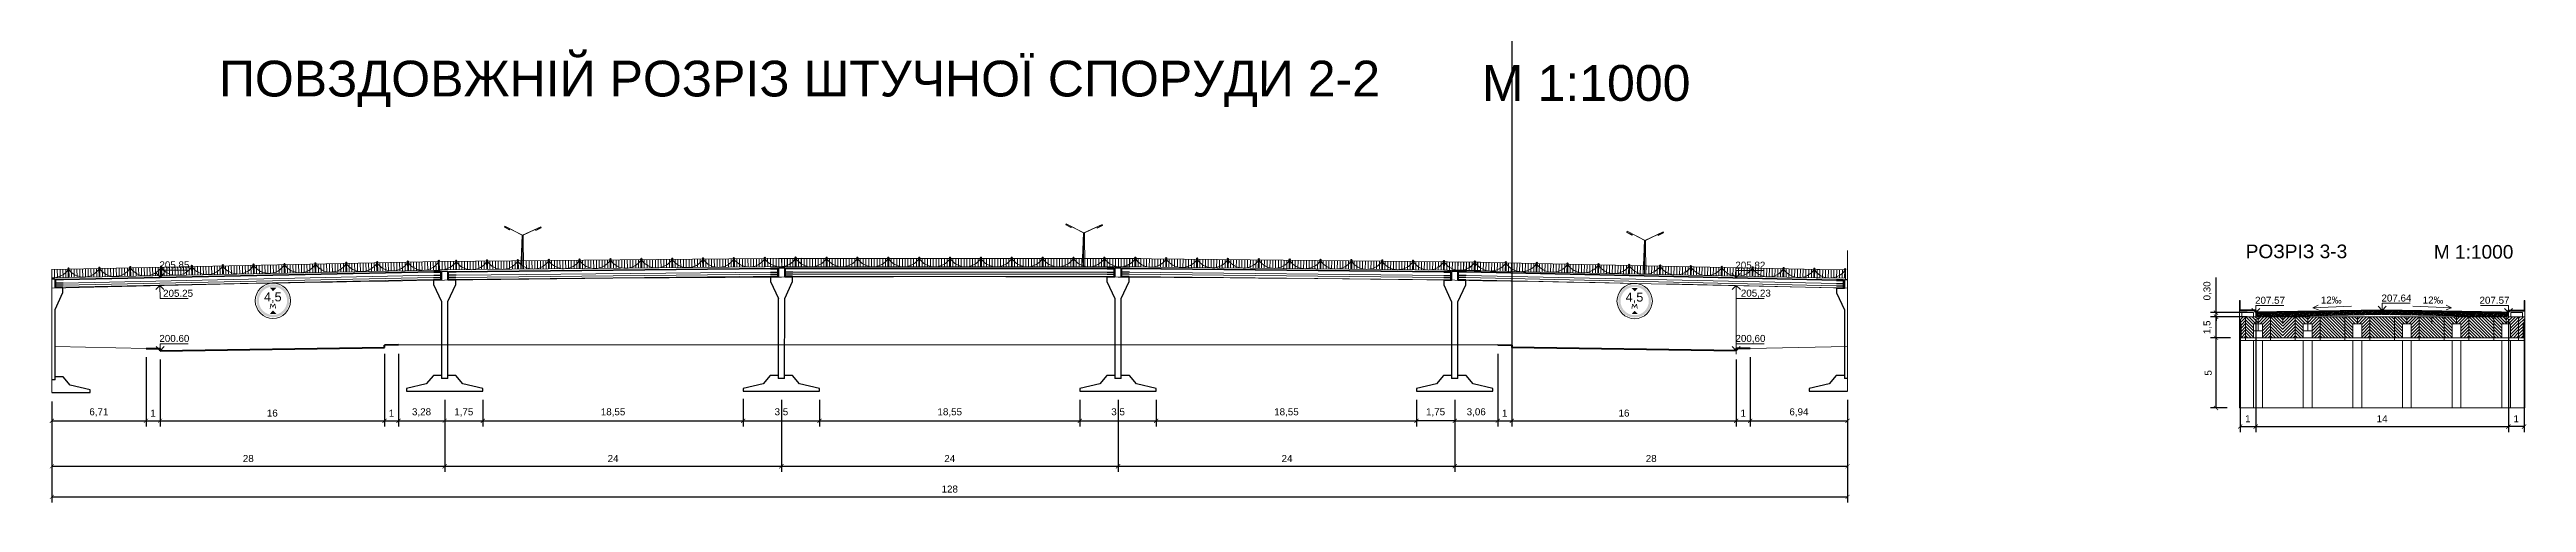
# Model space of a CAD drawing. Header units: millimetres. Extents: x -2123 to 5424, y -1286 to 835.
# Drawn here: x 4736.1 to 4912.7, y -1029.5 to -997.2 of the extents above; entities that cross this region are included whole.
import ezdxf

# ---------------------------------------------------------------- set-up
doc = ezdxf.new("R2010")
doc.units = ezdxf.units.MM
doc.layers.get('0').update_dxf_attribs({"lineweight": 15})
for name, color, linetype, lineweight in [('вертикалка', 6, 'Continuous', 15), ('поперечник', 250, 'Continuous', 15), ('Текст', 7, 'Continuous', 15)]:
    doc.layers.add(name, color=color, linetype=linetype, lineweight=lineweight)
doc.layers.add('розрізи', color=7, linetype='Continuous')
doc.styles.add('Arial', font='arial.ttf')
doc.styles.get("Standard").update_dxf_attribs({"font": 'arial.ttf'})
doc.styles.add('стиль1', font='isocpeui.ttf')
doc.dimstyles.new('3 Cтил Макс', dxfattribs={"dimtxt": 1, "dimasz": 0.3, "dimexe": 1.25, "dimexo": 0.625, "dimgap": 0.3, "dimtad": 1, "dimtxsty": 'стиль1', "dimblk": 'ARCHTICK', "dimcen": 2.5, "dimadec": 0, "dimazin": 0, "dimtfac": 1, "dimtmove": 0, "dimatfit": 3, "dimldrblk": 'DATUMFILLED', "dimfxl": 1, "dimarcsym": 0})
pattern_1 = [(45, (4153.74322, 6351.9367), (-0.1122532015, 0.1122532015), [])]

msp = doc.modelspace()

# ---------------------------------------------------------------- texts
for s, height, p in [('ПОВЗДОВЖНІЙ РОЗРІЗ ШТУЧНОЇ СПОРУДИ 2-2', 2.553, (4748.173, -1000.56)), ('М 1:1000', 2.553, (4838.203, -1000.873)), ('РОЗРІЗ 3-3', 0.9738, (4892.646, -1012.097)), ('М 1:1000', 0.9738, (4906.054, -1012.13))]:
    msp.add_text(s, height=height).set_placement(p)
at = {"layer": 'вертикалка', "color": 0}
for s, p in [('205.85', (4743.934, -1012.822)), ('205,82', (4856.268, -1012.846)), ('205.25', (4744.196, -1014.852)), ('205,23', (4856.662, -1014.839)), ('200.60', (4743.931, -1018.07)), ('200,60', (4856.277, -1018.07))]:
    msp.add_text(s, height=0.5, dxfattribs=at).set_placement(p)
at = {"layer": 'Текст', "color": 0}
for s, p in [('207.57', (4893.314, -1015.348)), ('12‰', (4898.003, -1015.332)), ('207.64', (4902.324, -1015.189)), ('12‰', (4905.262, -1015.332)), ('207.57', (4909.312, -1015.348))]:
    msp.add_text(s, height=0.5, dxfattribs=at).set_placement(p)

# ---------------------------------------------------------------- blocks, each defined once
blk = doc.blocks.new('_ArchTick')
at = {"color": 0, "linetype": 'ByBlock', "const_width": 0.15}
blk.add_lwpolyline([(-0.5, -0.5), (0.5, 0.5)], dxfattribs=at)
blk = doc.blocks.new('*D870')
at = {"layer": 'Defpoints', "color": 0, "lineweight": 20, "ltscale": 0.5, "transparency": 16777216}
for p in [(4742.98, -1018.53), (4736.27, -1021.69), (4742.98, -1023.7)]:
    blk.add_point(p, dxfattribs=at)
at = {"layer": 'вертикалка', "color": 0, "lineweight": -2, "ltscale": 0.5, "transparency": 16777216}
for p, q in [((4742.98, -1019.15), (4742.98, -1024.1)), ((4736.27, -1022.31), (4736.27, -1024.1)), ((4736.27, -1023.7), (4742.98, -1023.7))]:
    blk.add_line(p, q, dxfattribs=at)
at = {"layer": 'вертикалка', "color": 0, "lineweight": -2, "ltscale": 0.5, "transparency": 16777216, "xscale": 0.3, "yscale": 0.3, "zscale": 0.3, "rotation": 180}
blk.add_blockref('_ArchTick', (4736.27, -1023.7), dxfattribs=at)
at = {"layer": 'вертикалка', "color": 0, "lineweight": -2, "ltscale": 0.5, "transparency": 16777216, "xscale": 0.3, "yscale": 0.3, "zscale": 0.3}
blk.add_blockref('_ArchTick', (4742.98, -1023.7), dxfattribs=at)
at = {"layer": 'вертикалка', "color": 0, "lineweight": 20, "ltscale": 0.5, "transparency": 16777216, "insert": (4739.62, -1023.1), "char_height": 0.5, "attachment_point": 5, "style": 'Arial'}
blk.add_mtext('6,71', dxfattribs=at)
blk = doc.blocks.new('_DatumFilled')
at = {"color": 0, "linetype": 'ByBlock'}
blk.add_solid([(0, 0.58), (-1, 0), (0, -0.58)], dxfattribs=at)
blk = doc.blocks.new('*D871')
at = {"layer": 'Defpoints', "color": 0, "lineweight": 20, "ltscale": 0.5, "transparency": 16777216}
for p in [(4742.98, -1018.53), (4743.98, -1018.7), (4743.98, -1023.7)]:
    blk.add_point(p, dxfattribs=at)
at = {"layer": 'вертикалка', "color": 0, "lineweight": -2, "ltscale": 0.5, "transparency": 16777216}
for p, q in [((4742.98, -1019.15), (4742.98, -1024.1)), ((4743.98, -1019.32), (4743.98, -1024.1)), ((4742.98, -1023.7), (4743.98, -1023.7))]:
    blk.add_line(p, q, dxfattribs=at)
at = {"layer": 'вертикалка', "color": 0, "lineweight": -2, "ltscale": 0.5, "transparency": 16777216, "xscale": 0.3, "yscale": 0.3, "zscale": 0.3, "rotation": 180}
blk.add_blockref('_ArchTick', (4742.98, -1023.7), dxfattribs=at)
at = {"layer": 'вертикалка', "color": 0, "lineweight": -2, "ltscale": 0.5, "transparency": 16777216, "xscale": 0.3, "yscale": 0.3, "zscale": 0.3}
blk.add_blockref('_ArchTick', (4743.98, -1023.7), dxfattribs=at)
at = {"layer": 'вертикалка', "color": 0, "lineweight": 20, "ltscale": 0.5, "transparency": 16777216, "insert": (4743.48, -1023.15), "char_height": 0.5, "attachment_point": 5, "style": 'Arial'}
blk.add_mtext('1', dxfattribs=at)
blk = doc.blocks.new('*D872')
at = {"layer": 'Defpoints', "color": 0, "lineweight": 20, "ltscale": 0.5, "transparency": 16777216}
for p in [(4743.98, -1018.7), (4759.98, -1018.46), (4759.98, -1023.7)]:
    blk.add_point(p, dxfattribs=at)
at = {"layer": 'вертикалка', "color": 0, "lineweight": -2, "ltscale": 0.5, "transparency": 16777216}
for p, q in [((4743.98, -1019.32), (4743.98, -1024.1)), ((4759.98, -1019.08), (4759.98, -1024.1)), ((4743.98, -1023.7), (4759.98, -1023.7))]:
    blk.add_line(p, q, dxfattribs=at)
at = {"layer": 'вертикалка', "color": 0, "lineweight": -2, "ltscale": 0.5, "transparency": 16777216, "xscale": 0.3, "yscale": 0.3, "zscale": 0.3, "rotation": 180}
blk.add_blockref('_ArchTick', (4743.98, -1023.7), dxfattribs=at)
at = {"layer": 'вертикалка', "color": 0, "lineweight": -2, "ltscale": 0.5, "transparency": 16777216, "xscale": 0.3, "yscale": 0.3, "zscale": 0.3}
blk.add_blockref('_ArchTick', (4759.98, -1023.7), dxfattribs=at)
at = {"layer": 'вертикалка', "color": 0, "lineweight": 20, "ltscale": 0.5, "transparency": 16777216, "insert": (4751.98, -1023.15), "char_height": 0.5, "attachment_point": 5, "style": 'Arial'}
blk.add_mtext('16', dxfattribs=at)
blk = doc.blocks.new('*D873')
at = {"layer": 'Defpoints', "color": 0, "lineweight": 20, "ltscale": 0.5, "transparency": 16777216}
for p in [(4759.98, -1018.31), (4760.98, -1018.29), (4760.98, -1023.7)]:
    blk.add_point(p, dxfattribs=at)
at = {"layer": 'вертикалка', "color": 0, "lineweight": -2, "ltscale": 0.5, "transparency": 16777216}
for p, q in [((4759.98, -1018.93), (4759.98, -1024.1)), ((4760.98, -1018.91), (4760.98, -1024.1)), ((4759.98, -1023.7), (4760.98, -1023.7))]:
    blk.add_line(p, q, dxfattribs=at)
at = {"layer": 'вертикалка', "color": 0, "lineweight": -2, "ltscale": 0.5, "transparency": 16777216, "xscale": 0.3, "yscale": 0.3, "zscale": 0.3, "rotation": 180}
blk.add_blockref('_ArchTick', (4759.98, -1023.7), dxfattribs=at)
at = {"layer": 'вертикалка', "color": 0, "lineweight": -2, "ltscale": 0.5, "transparency": 16777216, "xscale": 0.3, "yscale": 0.3, "zscale": 0.3}
blk.add_blockref('_ArchTick', (4760.98, -1023.7), dxfattribs=at)
at = {"layer": 'вертикалка', "color": 0, "lineweight": 20, "ltscale": 0.5, "transparency": 16777216, "insert": (4760.48, -1023.15), "char_height": 0.5, "attachment_point": 5, "style": 'Arial'}
blk.add_mtext('1', dxfattribs=at)
blk = doc.blocks.new('*D874')
at = {"layer": 'Defpoints', "color": 0, "lineweight": 20, "ltscale": 0.5, "transparency": 16777216}
for p in [(4760.98, -1018.29), (4764.27, -1021.59), (4764.27, -1023.7)]:
    blk.add_point(p, dxfattribs=at)
at = {"layer": 'вертикалка', "color": 0, "lineweight": -2, "ltscale": 0.5, "transparency": 16777216}
for p, q in [((4760.98, -1018.91), (4760.98, -1024.1)), ((4764.27, -1022.21), (4764.27, -1024.1)), ((4760.98, -1023.7), (4764.27, -1023.7))]:
    blk.add_line(p, q, dxfattribs=at)
at = {"layer": 'вертикалка', "color": 0, "lineweight": -2, "ltscale": 0.5, "transparency": 16777216, "xscale": 0.3, "yscale": 0.3, "zscale": 0.3, "rotation": 180}
blk.add_blockref('_ArchTick', (4760.98, -1023.7), dxfattribs=at)
at = {"layer": 'вертикалка', "color": 0, "lineweight": -2, "ltscale": 0.5, "transparency": 16777216, "xscale": 0.3, "yscale": 0.3, "zscale": 0.3}
blk.add_blockref('_ArchTick', (4764.27, -1023.7), dxfattribs=at)
at = {"layer": 'вертикалка', "color": 0, "lineweight": 20, "ltscale": 0.5, "transparency": 16777216, "insert": (4762.62, -1023.1), "char_height": 0.5, "attachment_point": 5, "style": 'Arial'}
blk.add_mtext('3,28', dxfattribs=at)
blk = doc.blocks.new('*D875')
at = {"layer": 'Defpoints', "color": 0, "lineweight": 20, "ltscale": 0.5, "transparency": 16777216}
for p in [(4764.27, -1021.59), (4788.27, -1021.59), (4788.27, -1026.94)]:
    blk.add_point(p, dxfattribs=at)
at = {"layer": 'вертикалка', "color": 0, "lineweight": -2, "ltscale": 0.5, "transparency": 16777216}
for p, q in [((4764.27, -1022.21), (4764.27, -1027.34)), ((4788.27, -1022.21), (4788.27, -1027.34)), ((4764.27, -1026.94), (4788.27, -1026.94))]:
    blk.add_line(p, q, dxfattribs=at)
at = {"layer": 'вертикалка', "color": 0, "lineweight": -2, "ltscale": 0.5, "transparency": 16777216, "xscale": 0.3, "yscale": 0.3, "zscale": 0.3, "rotation": 180}
blk.add_blockref('_ArchTick', (4764.27, -1026.94), dxfattribs=at)
at = {"layer": 'вертикалка', "color": 0, "lineweight": -2, "ltscale": 0.5, "transparency": 16777216, "xscale": 0.3, "yscale": 0.3, "zscale": 0.3}
blk.add_blockref('_ArchTick', (4788.27, -1026.94), dxfattribs=at)
at = {"layer": 'вертикалка', "color": 0, "lineweight": 20, "ltscale": 0.5, "transparency": 16777216, "insert": (4776.27, -1026.39), "char_height": 0.5, "attachment_point": 5, "style": 'Arial'}
blk.add_mtext('24', dxfattribs=at)
blk = doc.blocks.new('*D876')
at = {"layer": 'Defpoints', "color": 0, "lineweight": 20, "ltscale": 0.5, "transparency": 16777216}
for p in [(4788.27, -1021.59), (4812.27, -1021.59), (4812.27, -1026.94)]:
    blk.add_point(p, dxfattribs=at)
at = {"layer": 'вертикалка', "color": 0, "lineweight": -2, "ltscale": 0.5, "transparency": 16777216}
for p, q in [((4788.27, -1022.21), (4788.27, -1027.34)), ((4812.27, -1022.21), (4812.27, -1027.34)), ((4788.27, -1026.94), (4812.27, -1026.94))]:
    blk.add_line(p, q, dxfattribs=at)
at = {"layer": 'вертикалка', "color": 0, "lineweight": -2, "ltscale": 0.5, "transparency": 16777216, "xscale": 0.3, "yscale": 0.3, "zscale": 0.3, "rotation": 180}
blk.add_blockref('_ArchTick', (4788.27, -1026.94), dxfattribs=at)
at = {"layer": 'вертикалка', "color": 0, "lineweight": -2, "ltscale": 0.5, "transparency": 16777216, "xscale": 0.3, "yscale": 0.3, "zscale": 0.3}
blk.add_blockref('_ArchTick', (4812.27, -1026.94), dxfattribs=at)
at = {"layer": 'вертикалка', "color": 0, "lineweight": 20, "ltscale": 0.5, "transparency": 16777216, "insert": (4800.27, -1026.39), "char_height": 0.5, "attachment_point": 5, "style": 'Arial'}
blk.add_mtext('24', dxfattribs=at)
blk = doc.blocks.new('*D877')
at = {"layer": 'Defpoints', "color": 0, "lineweight": 20, "ltscale": 0.5, "transparency": 16777216}
for p in [(4812.27, -1021.59), (4836.27, -1021.59), (4836.27, -1026.94)]:
    blk.add_point(p, dxfattribs=at)
at = {"layer": 'вертикалка', "color": 0, "lineweight": -2, "ltscale": 0.5, "transparency": 16777216}
for p, q in [((4812.27, -1022.21), (4812.27, -1027.34)), ((4836.27, -1022.21), (4836.27, -1027.34)), ((4812.27, -1026.94), (4836.27, -1026.94))]:
    blk.add_line(p, q, dxfattribs=at)
at = {"layer": 'вертикалка', "color": 0, "lineweight": -2, "ltscale": 0.5, "transparency": 16777216, "xscale": 0.3, "yscale": 0.3, "zscale": 0.3, "rotation": 180}
blk.add_blockref('_ArchTick', (4812.27, -1026.94), dxfattribs=at)
at = {"layer": 'вертикалка', "color": 0, "lineweight": -2, "ltscale": 0.5, "transparency": 16777216, "xscale": 0.3, "yscale": 0.3, "zscale": 0.3}
blk.add_blockref('_ArchTick', (4836.27, -1026.94), dxfattribs=at)
at = {"layer": 'вертикалка', "color": 0, "lineweight": 20, "ltscale": 0.5, "transparency": 16777216, "insert": (4824.31, -1026.39), "char_height": 0.5, "attachment_point": 5, "style": 'Arial'}
blk.add_mtext('24', dxfattribs=at)
blk = doc.blocks.new('*D878')
at = {"layer": 'Defpoints', "color": 0, "lineweight": 20, "ltscale": 0.5, "transparency": 16777216}
for p in [(4839.33, -1018.29), (4836.27, -1021.59), (4839.33, -1023.7)]:
    blk.add_point(p, dxfattribs=at)
at = {"layer": 'вертикалка', "color": 0, "lineweight": -2, "ltscale": 0.5, "transparency": 16777216}
for p, q in [((4839.33, -1018.91), (4839.33, -1024.1)), ((4836.27, -1022.21), (4836.27, -1024.1)), ((4836.27, -1023.7), (4839.33, -1023.7))]:
    blk.add_line(p, q, dxfattribs=at)
at = {"layer": 'вертикалка', "color": 0, "lineweight": -2, "ltscale": 0.5, "transparency": 16777216, "xscale": 0.3, "yscale": 0.3, "zscale": 0.3, "rotation": 180}
blk.add_blockref('_ArchTick', (4836.27, -1023.7), dxfattribs=at)
at = {"layer": 'вертикалка', "color": 0, "lineweight": -2, "ltscale": 0.5, "transparency": 16777216, "xscale": 0.3, "yscale": 0.3, "zscale": 0.3}
blk.add_blockref('_ArchTick', (4839.33, -1023.7), dxfattribs=at)
at = {"layer": 'вертикалка', "color": 0, "lineweight": 20, "ltscale": 0.5, "transparency": 16777216, "insert": (4837.8, -1023.1), "char_height": 0.5, "attachment_point": 5, "style": 'Arial'}
blk.add_mtext('3,06', dxfattribs=at)
blk = doc.blocks.new('*D879')
at = {"layer": 'Defpoints', "color": 0, "lineweight": 20, "ltscale": 0.5, "transparency": 16777216}
for p in [(4840.33, -1018.46), (4856.33, -1018.7), (4856.33, -1023.7)]:
    blk.add_point(p, dxfattribs=at)
at = {"layer": 'вертикалка', "color": 0, "lineweight": -2, "ltscale": 0.5, "transparency": 16777216}
for p, q in [((4840.33, -1019.08), (4840.33, -1024.1)), ((4856.33, -1019.32), (4856.33, -1024.1)), ((4840.33, -1023.7), (4856.33, -1023.7))]:
    blk.add_line(p, q, dxfattribs=at)
at = {"layer": 'вертикалка', "color": 0, "lineweight": -2, "ltscale": 0.5, "transparency": 16777216, "xscale": 0.3, "yscale": 0.3, "zscale": 0.3, "rotation": 180}
blk.add_blockref('_ArchTick', (4840.33, -1023.7), dxfattribs=at)
at = {"layer": 'вертикалка', "color": 0, "lineweight": -2, "ltscale": 0.5, "transparency": 16777216, "xscale": 0.3, "yscale": 0.3, "zscale": 0.3}
blk.add_blockref('_ArchTick', (4856.33, -1023.7), dxfattribs=at)
at = {"layer": 'вертикалка', "color": 0, "lineweight": 20, "ltscale": 0.5, "transparency": 16777216, "insert": (4848.33, -1023.15), "char_height": 0.5, "attachment_point": 5, "style": 'Arial'}
blk.add_mtext('16', dxfattribs=at)
blk = doc.blocks.new('*D880')
at = {"layer": 'Defpoints', "color": 0, "lineweight": 20, "ltscale": 0.5, "transparency": 16777216}
for p in [(4856.33, -1018.7), (4857.33, -1019.2), (4857.33, -1023.7)]:
    blk.add_point(p, dxfattribs=at)
at = {"layer": 'вертикалка', "color": 0, "lineweight": -2, "ltscale": 0.5, "transparency": 16777216}
for p, q in [((4856.33, -1019.32), (4856.33, -1024.1)), ((4857.33, -1019.82), (4857.33, -1024.1)), ((4856.33, -1023.7), (4857.33, -1023.7))]:
    blk.add_line(p, q, dxfattribs=at)
at = {"layer": 'вертикалка', "color": 0, "lineweight": -2, "ltscale": 0.5, "transparency": 16777216, "xscale": 0.3, "yscale": 0.3, "zscale": 0.3, "rotation": 180}
blk.add_blockref('_ArchTick', (4856.33, -1023.7), dxfattribs=at)
at = {"layer": 'вертикалка', "color": 0, "lineweight": -2, "ltscale": 0.5, "transparency": 16777216, "xscale": 0.3, "yscale": 0.3, "zscale": 0.3}
blk.add_blockref('_ArchTick', (4857.33, -1023.7), dxfattribs=at)
at = {"layer": 'вертикалка', "color": 0, "lineweight": 20, "ltscale": 0.5, "transparency": 16777216, "insert": (4856.83, -1023.15), "char_height": 0.5, "attachment_point": 5, "style": 'Arial'}
blk.add_mtext('1', dxfattribs=at)
blk = doc.blocks.new('*D881')
at = {"layer": 'Defpoints', "color": 0, "lineweight": 20, "ltscale": 0.5, "transparency": 16777216}
for p in [(4857.33, -1018.53), (4864.27, -1021.59), (4864.27, -1023.7)]:
    blk.add_point(p, dxfattribs=at)
at = {"layer": 'вертикалка', "color": 0, "lineweight": -2, "ltscale": 0.5, "transparency": 16777216}
for p, q in [((4857.33, -1019.15), (4857.33, -1024.1)), ((4864.27, -1022.21), (4864.27, -1024.1)), ((4857.33, -1023.7), (4864.27, -1023.7))]:
    blk.add_line(p, q, dxfattribs=at)
at = {"layer": 'вертикалка', "color": 0, "lineweight": -2, "ltscale": 0.5, "transparency": 16777216, "xscale": 0.3, "yscale": 0.3, "zscale": 0.3, "rotation": 180}
blk.add_blockref('_ArchTick', (4857.33, -1023.7), dxfattribs=at)
at = {"layer": 'вертикалка', "color": 0, "lineweight": -2, "ltscale": 0.5, "transparency": 16777216, "xscale": 0.3, "yscale": 0.3, "zscale": 0.3}
blk.add_blockref('_ArchTick', (4864.27, -1023.7), dxfattribs=at)
at = {"layer": 'вертикалка', "color": 0, "lineweight": 20, "ltscale": 0.5, "transparency": 16777216, "insert": (4860.8, -1023.1), "char_height": 0.5, "attachment_point": 5, "style": 'Arial'}
blk.add_mtext('6,94', dxfattribs=at)
blk = doc.blocks.new('*D882')
at = {"layer": 'Defpoints', "color": 0, "lineweight": 20, "ltscale": 0.5, "transparency": 16777216}
for p in [(4736.27, -1021.69), (4764.27, -1021.59), (4764.27, -1026.94)]:
    blk.add_point(p, dxfattribs=at)
at = {"layer": 'вертикалка', "color": 0, "lineweight": -2, "ltscale": 0.5, "transparency": 16777216}
for p, q in [((4764.27, -1022.21), (4764.27, -1027.34)), ((4736.27, -1022.31), (4736.27, -1027.34)), ((4736.27, -1026.94), (4764.27, -1026.94))]:
    blk.add_line(p, q, dxfattribs=at)
at = {"layer": 'вертикалка', "color": 0, "lineweight": -2, "ltscale": 0.5, "transparency": 16777216, "xscale": 0.3, "yscale": 0.3, "zscale": 0.3, "rotation": 180}
blk.add_blockref('_ArchTick', (4736.27, -1026.94), dxfattribs=at)
at = {"layer": 'вертикалка', "color": 0, "lineweight": -2, "ltscale": 0.5, "transparency": 16777216, "xscale": 0.3, "yscale": 0.3, "zscale": 0.3}
blk.add_blockref('_ArchTick', (4764.27, -1026.94), dxfattribs=at)
at = {"layer": 'вертикалка', "color": 0, "lineweight": 20, "ltscale": 0.5, "transparency": 16777216, "insert": (4750.27, -1026.39), "char_height": 0.5, "attachment_point": 5, "style": 'Arial'}
blk.add_mtext('28', dxfattribs=at)
blk = doc.blocks.new('*D883')
at = {"layer": 'Defpoints', "color": 0, "lineweight": 20, "ltscale": 0.5, "transparency": 16777216}
for p in [(4836.27, -1021.59), (4864.27, -1021.58), (4864.27, -1026.94)]:
    blk.add_point(p, dxfattribs=at)
at = {"layer": 'вертикалка', "color": 0, "lineweight": -2, "ltscale": 0.5, "transparency": 16777216}
for p, q in [((4836.27, -1022.21), (4836.27, -1027.34)), ((4864.27, -1022.2), (4864.27, -1027.34)), ((4836.27, -1026.94), (4864.27, -1026.94))]:
    blk.add_line(p, q, dxfattribs=at)
at = {"layer": 'вертикалка', "color": 0, "lineweight": -2, "ltscale": 0.5, "transparency": 16777216, "xscale": 0.3, "yscale": 0.3, "zscale": 0.3, "rotation": 180}
blk.add_blockref('_ArchTick', (4836.27, -1026.94), dxfattribs=at)
at = {"layer": 'вертикалка', "color": 0, "lineweight": -2, "ltscale": 0.5, "transparency": 16777216, "xscale": 0.3, "yscale": 0.3, "zscale": 0.3}
blk.add_blockref('_ArchTick', (4864.27, -1026.94), dxfattribs=at)
at = {"layer": 'вертикалка', "color": 0, "lineweight": 20, "ltscale": 0.5, "transparency": 16777216, "insert": (4850.27, -1026.39), "char_height": 0.5, "attachment_point": 5, "style": 'Arial'}
blk.add_mtext('28', dxfattribs=at)
blk = doc.blocks.new('3-13')
h = blk.add_hatch(color=1)
edge = h.paths.add_edge_path(flags=16)
edge.add_arc((3.5, 0), 2.8, 0, 360)
edge = h.paths.add_edge_path()
edge.add_arc((3.5, 0), 3.27, 0, 360)
blk.add_hatch(color=7).paths.add_polyline_path([(3.13, -0.77), (3.49, -1.37), (3.83, -0.77), (3.95, -1.54), (4.11, -1.54), (3.92, -0.57), (3.77, -0.57), (3.48, -1.07), (3.18, -0.57), (3.02, -0.57), (2.86, -1.54), (3.02, -1.54)])
at = {"color": 1}
blk.add_circle((3.5, 0), 3.5, dxfattribs=at)
at = {"color": 7}
for points in [[(2.89, 2.6), (4.17, 2.6), (3.5, 1.92)], [(2.89, -2.6), (4.17, -2.6), (3.5, -1.92)]]:
    blk.add_solid(points, dxfattribs=at)
at = {"insert": (1.72, 1.68), "char_height": 1.8, "attachment_point": 1}
blk.add_mtext_dynamic_manual_height_columns('4,5', width=3.8991, gutter_width=12.5, heights=[0], dxfattribs=at)
blk = doc.blocks.new('*D884')
at = {"layer": 'Defpoints', "color": 0, "lineweight": 20, "ltscale": 0.5, "transparency": 16777216}
for p in [(4764.27, -1021.59), (4766.99, -1021.59), (4766.99, -1023.7)]:
    blk.add_point(p, dxfattribs=at)
at = {"layer": 'вертикалка', "color": 0, "lineweight": -2, "ltscale": 0.5, "transparency": 16777216}
for p, q in [((4764.27, -1022.21), (4764.27, -1024.1)), ((4766.99, -1022.21), (4766.99, -1024.1)), ((4764.27, -1023.7), (4766.99, -1023.7))]:
    blk.add_line(p, q, dxfattribs=at)
at = {"layer": 'вертикалка', "color": 0, "lineweight": -2, "ltscale": 0.5, "transparency": 16777216, "xscale": 0.3, "yscale": 0.3, "zscale": 0.3, "rotation": 180}
blk.add_blockref('_ArchTick', (4764.27, -1023.7), dxfattribs=at)
at = {"layer": 'вертикалка', "color": 0, "lineweight": -2, "ltscale": 0.5, "transparency": 16777216, "xscale": 0.3, "yscale": 0.3, "zscale": 0.3}
blk.add_blockref('_ArchTick', (4766.99, -1023.7), dxfattribs=at)
at = {"layer": 'вертикалка', "color": 0, "lineweight": 20, "ltscale": 0.5, "transparency": 16777216, "insert": (4765.63, -1023.1), "char_height": 0.5, "attachment_point": 5, "style": 'Arial'}
blk.add_mtext('1,75', dxfattribs=at)
blk = doc.blocks.new('*D885')
at = {"layer": 'Defpoints', "color": 0, "lineweight": 20, "ltscale": 0.5, "transparency": 16777216}
for p in [(4766.99, -1021.59), (4785.54, -1021.49), (4785.54, -1023.7)]:
    blk.add_point(p, dxfattribs=at)
at = {"layer": 'вертикалка', "color": 0, "lineweight": -2, "ltscale": 0.5, "transparency": 16777216}
for p, q in [((4766.99, -1022.21), (4766.99, -1024.1)), ((4785.54, -1022.12), (4785.54, -1024.1)), ((4766.99, -1023.7), (4785.54, -1023.7))]:
    blk.add_line(p, q, dxfattribs=at)
at = {"layer": 'вертикалка', "color": 0, "lineweight": -2, "ltscale": 0.5, "transparency": 16777216, "xscale": 0.3, "yscale": 0.3, "zscale": 0.3, "rotation": 180}
blk.add_blockref('_ArchTick', (4766.99, -1023.7), dxfattribs=at)
at = {"layer": 'вертикалка', "color": 0, "lineweight": -2, "ltscale": 0.5, "transparency": 16777216, "xscale": 0.3, "yscale": 0.3, "zscale": 0.3}
blk.add_blockref('_ArchTick', (4785.54, -1023.7), dxfattribs=at)
at = {"layer": 'вертикалка', "color": 0, "lineweight": 20, "ltscale": 0.5, "transparency": 16777216, "insert": (4776.27, -1023.1), "char_height": 0.5, "attachment_point": 5, "style": 'Arial'}
blk.add_mtext('18,55', dxfattribs=at)
blk = doc.blocks.new('*D886')
at = {"layer": 'Defpoints', "color": 0, "lineweight": 20, "ltscale": 0.5, "transparency": 16777216}
for p in [(4785.54, -1021.59), (4790.99, -1021.59), (4790.99, -1023.7)]:
    blk.add_point(p, dxfattribs=at)
at = {"layer": 'вертикалка', "color": 0, "lineweight": -2, "ltscale": 0.5, "transparency": 16777216}
for p, q in [((4785.54, -1022.21), (4785.54, -1024.1)), ((4790.99, -1022.21), (4790.99, -1024.1)), ((4785.54, -1023.7), (4790.99, -1023.7))]:
    blk.add_line(p, q, dxfattribs=at)
at = {"layer": 'вертикалка', "color": 0, "lineweight": -2, "ltscale": 0.5, "transparency": 16777216, "xscale": 0.3, "yscale": 0.3, "zscale": 0.3, "rotation": 180}
blk.add_blockref('_ArchTick', (4785.54, -1023.7), dxfattribs=at)
at = {"layer": 'вертикалка', "color": 0, "lineweight": -2, "ltscale": 0.5, "transparency": 16777216, "xscale": 0.3, "yscale": 0.3, "zscale": 0.3}
blk.add_blockref('_ArchTick', (4790.99, -1023.7), dxfattribs=at)
at = {"layer": 'вертикалка', "color": 0, "lineweight": 20, "ltscale": 0.5, "transparency": 16777216, "insert": (4788.27, -1023.1), "char_height": 0.5, "attachment_point": 5, "style": 'Arial'}
blk.add_mtext('3,5', dxfattribs=at)
blk = doc.blocks.new('*D887')
at = {"layer": 'Defpoints', "color": 0, "lineweight": 20, "ltscale": 0.5, "transparency": 16777216}
for p in [(4809.54, -1021.59), (4814.99, -1021.59), (4814.99, -1023.7)]:
    blk.add_point(p, dxfattribs=at)
at = {"layer": 'вертикалка', "color": 0, "lineweight": -2, "ltscale": 0.5, "transparency": 16777216}
for p, q in [((4809.54, -1022.21), (4809.54, -1024.1)), ((4814.99, -1022.21), (4814.99, -1024.1)), ((4809.54, -1023.7), (4814.99, -1023.7))]:
    blk.add_line(p, q, dxfattribs=at)
at = {"layer": 'вертикалка', "color": 0, "lineweight": -2, "ltscale": 0.5, "transparency": 16777216, "xscale": 0.3, "yscale": 0.3, "zscale": 0.3, "rotation": 180}
blk.add_blockref('_ArchTick', (4809.54, -1023.7), dxfattribs=at)
at = {"layer": 'вертикалка', "color": 0, "lineweight": -2, "ltscale": 0.5, "transparency": 16777216, "xscale": 0.3, "yscale": 0.3, "zscale": 0.3}
blk.add_blockref('_ArchTick', (4814.99, -1023.7), dxfattribs=at)
at = {"layer": 'вертикалка', "color": 0, "lineweight": 20, "ltscale": 0.5, "transparency": 16777216, "insert": (4812.27, -1023.1), "char_height": 0.5, "attachment_point": 5, "style": 'Arial'}
blk.add_mtext('3,5', dxfattribs=at)
blk = doc.blocks.new('*D888')
at = {"layer": 'Defpoints', "color": 0, "lineweight": 20, "ltscale": 0.5, "transparency": 16777216}
for p in [(4833.54, -1021.59), (4836.27, -1021.59), (4833.54, -1023.7)]:
    blk.add_point(p, dxfattribs=at)
at = {"layer": 'вертикалка', "color": 0, "lineweight": -2, "ltscale": 0.5, "transparency": 16777216}
for p, q in [((4833.54, -1022.21), (4833.54, -1024.1)), ((4836.27, -1022.21), (4836.27, -1024.1)), ((4836.27, -1023.7), (4833.54, -1023.7))]:
    blk.add_line(p, q, dxfattribs=at)
at = {"layer": 'вертикалка', "color": 0, "lineweight": -2, "ltscale": 0.5, "transparency": 16777216, "xscale": 0.3, "yscale": 0.3, "zscale": 0.3, "rotation": 180}
blk.add_blockref('_ArchTick', (4833.54, -1023.7), dxfattribs=at)
at = {"layer": 'вертикалка', "color": 0, "lineweight": -2, "ltscale": 0.5, "transparency": 16777216, "xscale": 0.3, "yscale": 0.3, "zscale": 0.3}
blk.add_blockref('_ArchTick', (4836.27, -1023.7), dxfattribs=at)
at = {"layer": 'вертикалка', "color": 0, "lineweight": 20, "ltscale": 0.5, "transparency": 16777216, "insert": (4834.9, -1023.1), "char_height": 0.5, "attachment_point": 5, "style": 'Arial'}
blk.add_mtext('1,75', dxfattribs=at)
blk = doc.blocks.new('*D889')
at = {"layer": 'Defpoints', "color": 0, "lineweight": 20, "ltscale": 0.5, "transparency": 16777216}
for p in [(4790.99, -1021.59), (4809.54, -1021.59), (4809.54, -1023.7)]:
    blk.add_point(p, dxfattribs=at)
at = {"layer": 'вертикалка', "color": 0, "lineweight": -2, "ltscale": 0.5, "transparency": 16777216}
for p, q in [((4790.99, -1022.21), (4790.99, -1024.1)), ((4809.54, -1022.21), (4809.54, -1024.1)), ((4790.99, -1023.7), (4809.54, -1023.7))]:
    blk.add_line(p, q, dxfattribs=at)
at = {"layer": 'вертикалка', "color": 0, "lineweight": -2, "ltscale": 0.5, "transparency": 16777216, "xscale": 0.3, "yscale": 0.3, "zscale": 0.3, "rotation": 180}
blk.add_blockref('_ArchTick', (4790.99, -1023.7), dxfattribs=at)
at = {"layer": 'вертикалка', "color": 0, "lineweight": -2, "ltscale": 0.5, "transparency": 16777216, "xscale": 0.3, "yscale": 0.3, "zscale": 0.3}
blk.add_blockref('_ArchTick', (4809.54, -1023.7), dxfattribs=at)
at = {"layer": 'вертикалка', "color": 0, "lineweight": 20, "ltscale": 0.5, "transparency": 16777216, "insert": (4800.27, -1023.1), "char_height": 0.5, "attachment_point": 5, "style": 'Arial'}
blk.add_mtext('18,55', dxfattribs=at)
blk = doc.blocks.new('*D890')
at = {"layer": 'Defpoints', "color": 0, "lineweight": 20, "ltscale": 0.5, "transparency": 16777216}
for p in [(4814.99, -1021.59), (4833.54, -1021.59), (4833.54, -1023.7)]:
    blk.add_point(p, dxfattribs=at)
at = {"layer": 'вертикалка', "color": 0, "lineweight": -2, "ltscale": 0.5, "transparency": 16777216}
for p, q in [((4814.99, -1022.21), (4814.99, -1024.1)), ((4833.54, -1022.21), (4833.54, -1024.1)), ((4814.99, -1023.7), (4833.54, -1023.7))]:
    blk.add_line(p, q, dxfattribs=at)
at = {"layer": 'вертикалка', "color": 0, "lineweight": -2, "ltscale": 0.5, "transparency": 16777216, "xscale": 0.3, "yscale": 0.3, "zscale": 0.3, "rotation": 180}
blk.add_blockref('_ArchTick', (4814.99, -1023.7), dxfattribs=at)
at = {"layer": 'вертикалка', "color": 0, "lineweight": -2, "ltscale": 0.5, "transparency": 16777216, "xscale": 0.3, "yscale": 0.3, "zscale": 0.3}
blk.add_blockref('_ArchTick', (4833.54, -1023.7), dxfattribs=at)
at = {"layer": 'вертикалка', "color": 0, "lineweight": 20, "ltscale": 0.5, "transparency": 16777216, "insert": (4824.27, -1023.1), "char_height": 0.5, "attachment_point": 5, "style": 'Arial'}
blk.add_mtext('18,55', dxfattribs=at)
blk = doc.blocks.new('*D891')
at = {"layer": 'Defpoints', "color": 0, "lineweight": 20, "ltscale": 0.5, "transparency": 16777216}
for p in [(4736.27, -1021.69), (4864.27, -1021.58), (4864.27, -1029.13)]:
    blk.add_point(p, dxfattribs=at)
at = {"layer": 'вертикалка', "color": 0, "lineweight": -2, "ltscale": 0.5, "transparency": 16777216}
for p, q in [((4864.27, -1022.2), (4864.27, -1029.53)), ((4736.27, -1022.31), (4736.27, -1029.53)), ((4736.27, -1029.13), (4864.27, -1029.13))]:
    blk.add_line(p, q, dxfattribs=at)
at = {"layer": 'вертикалка', "color": 0, "lineweight": -2, "ltscale": 0.5, "transparency": 16777216, "xscale": 0.3, "yscale": 0.3, "zscale": 0.3, "rotation": 180}
blk.add_blockref('_ArchTick', (4736.27, -1029.13), dxfattribs=at)
at = {"layer": 'вертикалка', "color": 0, "lineweight": -2, "ltscale": 0.5, "transparency": 16777216, "xscale": 0.3, "yscale": 0.3, "zscale": 0.3}
blk.add_blockref('_ArchTick', (4864.27, -1029.13), dxfattribs=at)
at = {"layer": 'вертикалка', "color": 0, "lineweight": 20, "ltscale": 0.5, "transparency": 16777216, "insert": (4800.27, -1028.57), "char_height": 0.5, "attachment_point": 5, "style": 'Arial'}
blk.add_mtext('128', dxfattribs=at)
blk = doc.blocks.new('25')
blk.add_lwpolyline([(0, 0), (0, 600)])
blk = doc.blocks.new('*D893')
at = {"layer": 'Defpoints', "color": 0, "lineweight": 20, "ltscale": 0.5, "transparency": 16777216}
for p in [(4890.53, -1017.78), (4891.95, -1017.78), (4891.95, -1022.78)]:
    blk.add_point(p, dxfattribs=at)
at = {"layer": 'вертикалка', "color": 0, "lineweight": -2, "ltscale": 0.5, "transparency": 16777216}
for p, q in [((4891.32, -1017.78), (4890.13, -1017.78)), ((4890.53, -1022.78), (4890.53, -1017.78)), ((4891.32, -1022.78), (4890.13, -1022.78))]:
    blk.add_line(p, q, dxfattribs=at)
at = {"layer": 'вертикалка', "color": 0, "lineweight": -2, "ltscale": 0.5, "transparency": 16777216, "xscale": 0.3, "yscale": 0.3, "zscale": 0.3}
for p, rotation in [((4890.53, -1017.78), 90), ((4890.53, -1022.78), 270)]:
    blk.add_blockref('_ArchTick', p, dxfattribs=dict(at, rotation=rotation))
at = {"layer": 'вертикалка', "color": 0, "lineweight": 20, "ltscale": 0.5, "transparency": 16777216, "insert": (4889.98, -1020.28), "char_height": 0.5, "attachment_point": 5, "rotation": 90, "style": 'Arial'}
blk.add_mtext('5', dxfattribs=at)
blk = doc.blocks.new('*D897')
at = {"layer": 'Defpoints', "color": 0, "lineweight": 20, "ltscale": 0.5, "transparency": 16777216}
for p in [(4890.53, -1016.28), (4892.2, -1016.28), (4892.2, -1017.78)]:
    blk.add_point(p, dxfattribs=at)
at = {"layer": 'вертикалка', "color": 0, "lineweight": -2, "ltscale": 0.5, "transparency": 16777216}
for p, q in [((4891.57, -1016.28), (4890.13, -1016.28)), ((4890.53, -1017.78), (4890.53, -1016.28)), ((4891.57, -1017.78), (4890.13, -1017.78))]:
    blk.add_line(p, q, dxfattribs=at)
at = {"layer": 'вертикалка', "color": 0, "lineweight": -2, "ltscale": 0.5, "transparency": 16777216, "xscale": 0.3, "yscale": 0.3, "zscale": 0.3}
for p, rotation in [((4890.53, -1016.28), 90), ((4890.53, -1017.78), 270)]:
    blk.add_blockref('_ArchTick', p, dxfattribs=dict(at, rotation=rotation))
at = {"layer": 'вертикалка', "color": 0, "lineweight": 20, "ltscale": 0.5, "transparency": 16777216, "insert": (4889.93, -1017.03), "char_height": 0.5, "attachment_point": 5, "rotation": 90, "style": 'Arial'}
blk.add_mtext('1,5', dxfattribs=at)
blk = doc.blocks.new('*D892')
at = {"layer": 'Defpoints', "color": 0, "lineweight": 20, "ltscale": 0.5, "transparency": 16777216}
for p in [(4893.36, -1022.78), (4911.37, -1022.78), (4911.37, -1024.11)]:
    blk.add_point(p, dxfattribs=at)
at = {"layer": 'вертикалка', "color": 0, "lineweight": -2, "ltscale": 0.5, "transparency": 16777216}
for p, q in [((4893.36, -1023.4), (4893.36, -1024.51)), ((4911.37, -1023.4), (4911.37, -1024.51)), ((4893.36, -1024.11), (4911.37, -1024.11))]:
    blk.add_line(p, q, dxfattribs=at)
at = {"layer": 'вертикалка', "color": 0, "lineweight": -2, "ltscale": 0.5, "transparency": 16777216, "xscale": 0.3, "yscale": 0.3, "zscale": 0.3, "rotation": 180}
blk.add_blockref('_ArchTick', (4893.36, -1024.11), dxfattribs=at)
at = {"layer": 'вертикалка', "color": 0, "lineweight": -2, "ltscale": 0.5, "transparency": 16777216, "xscale": 0.3, "yscale": 0.3, "zscale": 0.3}
blk.add_blockref('_ArchTick', (4911.37, -1024.11), dxfattribs=at)
at = {"layer": 'вертикалка', "color": 0, "lineweight": 20, "ltscale": 0.5, "transparency": 16777216, "insert": (4902.37, -1023.55), "char_height": 0.5, "attachment_point": 5, "style": 'Arial'}
blk.add_mtext('14', dxfattribs=at)
blk = doc.blocks.new('*D895')
at = {"layer": 'Defpoints', "color": 0, "lineweight": 20, "ltscale": 0.5, "transparency": 16777216}
for p in [(4892.25, -1015.83), (4893.36, -1015.83), (4893.36, -1024.11)]:
    blk.add_point(p, dxfattribs=at)
at = {"layer": 'вертикалка', "color": 0, "lineweight": -2, "ltscale": 0.5, "transparency": 16777216}
for p, q in [((4892.25, -1016.45), (4892.25, -1024.51)), ((4893.36, -1016.45), (4893.36, -1024.51)), ((4892.25, -1024.11), (4893.36, -1024.11))]:
    blk.add_line(p, q, dxfattribs=at)
at = {"layer": 'вертикалка', "color": 0, "lineweight": -2, "ltscale": 0.5, "transparency": 16777216, "xscale": 0.3, "yscale": 0.3, "zscale": 0.3, "rotation": 180}
blk.add_blockref('_ArchTick', (4892.25, -1024.11), dxfattribs=at)
at = {"layer": 'вертикалка', "color": 0, "lineweight": -2, "ltscale": 0.5, "transparency": 16777216, "xscale": 0.3, "yscale": 0.3, "zscale": 0.3}
blk.add_blockref('_ArchTick', (4893.36, -1024.11), dxfattribs=at)
at = {"layer": 'вертикалка', "color": 0, "lineweight": 20, "ltscale": 0.5, "transparency": 16777216, "insert": (4892.8, -1023.55), "char_height": 0.5, "attachment_point": 5, "style": 'Arial'}
blk.add_mtext('1', dxfattribs=at)
blk = doc.blocks.new('*D896')
at = {"layer": 'Defpoints', "color": 0, "lineweight": 20, "ltscale": 0.5, "transparency": 16777216}
for p in [(4911.37, -1015.83), (4912.49, -1015.83), (4911.37, -1024.11)]:
    blk.add_point(p, dxfattribs=at)
at = {"layer": 'вертикалка', "color": 0, "lineweight": -2, "ltscale": 0.5, "transparency": 16777216}
for p, q in [((4911.37, -1016.45), (4911.37, -1024.51)), ((4912.49, -1016.45), (4912.49, -1024.51)), ((4912.49, -1024.11), (4911.37, -1024.11))]:
    blk.add_line(p, q, dxfattribs=at)
at = {"layer": 'вертикалка', "color": 0, "lineweight": -2, "ltscale": 0.5, "transparency": 16777216, "xscale": 0.3, "yscale": 0.3, "zscale": 0.3, "rotation": 180}
blk.add_blockref('_ArchTick', (4911.37, -1024.11), dxfattribs=at)
at = {"layer": 'вертикалка', "color": 0, "lineweight": -2, "ltscale": 0.5, "transparency": 16777216, "xscale": 0.3, "yscale": 0.3, "zscale": 0.3}
blk.add_blockref('_ArchTick', (4912.49, -1024.11), dxfattribs=at)
at = {"layer": 'вертикалка', "color": 0, "lineweight": 20, "ltscale": 0.5, "transparency": 16777216, "insert": (4911.93, -1023.55), "char_height": 0.5, "attachment_point": 5, "style": 'Arial'}
blk.add_mtext('1', dxfattribs=at)
blk = doc.blocks.new('*D894')
at = {"layer": 'Defpoints', "color": 0, "lineweight": 20, "ltscale": 0.5, "transparency": 16777216}
for p in [(4890.53, -1015.98), (4893.36, -1015.98), (4893.36, -1016.27)]:
    blk.add_point(p, dxfattribs=at)
at = {"layer": 'вертикалка', "color": 0, "lineweight": -2, "ltscale": 0.5, "transparency": 16777216}
for p, q in [((4890.53, -1015.98), (4890.53, -1013.48)), ((4892.74, -1015.98), (4890.13, -1015.98)), ((4892.74, -1016.27), (4890.13, -1016.27)), ((4890.53, -1016.27), (4890.53, -1015.98)), ((4890.53, -1016.27), (4890.53, -1016.57))]:
    blk.add_line(p, q, dxfattribs=at)
at = {"layer": 'вертикалка', "color": 0, "lineweight": -2, "ltscale": 0.5, "transparency": 16777216, "xscale": 0.3, "yscale": 0.3, "zscale": 0.3}
for p, rotation in [((4890.53, -1015.98), 270), ((4890.53, -1016.27), 90)]:
    blk.add_blockref('_ArchTick', p, dxfattribs=dict(at, rotation=rotation))
at = {"layer": 'вертикалка', "color": 0, "lineweight": 20, "ltscale": 0.5, "transparency": 16777216, "insert": (4889.93, -1014.43), "char_height": 0.5, "attachment_point": 5, "rotation": 90, "style": 'Arial'}
blk.add_mtext('0,30', dxfattribs=at)
blk = doc.blocks.new('*D914')
at = {"layer": 'Defpoints', "color": 0, "ltscale": 0.5, "transparency": 16777216}
for p in [(4840.33, 0), (4839.33, -1018.29), (4840.33, -1023.7)]:
    blk.add_point(p, dxfattribs=at)
at = {"layer": 'вертикалка', "color": 0, "lineweight": -2, "ltscale": 0.5, "transparency": 16777216}
for p, q in [((4840.33, -0.62), (4840.33, -1024.1)), ((4839.33, -1018.91), (4839.33, -1024.1)), ((4839.33, -1023.7), (4840.33, -1023.7))]:
    blk.add_line(p, q, dxfattribs=at)
at = {"layer": 'вертикалка', "color": 0, "lineweight": -2, "ltscale": 0.5, "transparency": 16777216, "xscale": 0.3, "yscale": 0.3, "zscale": 0.3, "rotation": 180}
blk.add_blockref('_ArchTick', (4839.33, -1023.7), dxfattribs=at)
at = {"layer": 'вертикалка', "color": 0, "lineweight": -2, "ltscale": 0.5, "transparency": 16777216, "xscale": 0.3, "yscale": 0.3, "zscale": 0.3}
blk.add_blockref('_ArchTick', (4840.33, -1023.7), dxfattribs=at)
at = {"layer": 'вертикалка', "color": 0, "lineweight": 20, "ltscale": 0.5, "transparency": 16777216, "insert": (4839.83, -1023.15), "char_height": 0.5, "attachment_point": 5, "style": 'Arial'}
blk.add_mtext('1', dxfattribs=at)

# ---------------------------------------------------------------- dimensions: what is measured, and where the dimension line sits
at = {"layer": 'вертикалка', "color": 5, "lineweight": 20, "ltscale": 0.5}
for base, p1, p2, picture, middle in [((4840.327, -1023.703), (4839.327, -1018.288), (4840.327, 0), '*D914', (4839.827, -1023.152)), ((4743.981, -1023.703), (4742.981, -1018.528), (4743.981, -1018.698), '*D871', (4743.481, -1023.152)), ((4759.981, -1023.703), (4743.981, -1018.698), (4759.981, -1018.458), '*D872', (4751.981, -1023.147)), ((4760.981, -1023.703), (4759.978, -1018.308), (4760.981, -1018.288), '*D873', (4760.48, -1023.152)), ((4764.2658, -1023.7027), (4760.9811, -1018.2875), (4764.2658, -1021.5875), '*D874', (4762.6234, -1023.1022)), ((4839.327, -1023.703), (4836.266, -1021.588), (4839.327, -1018.288), '*D878', (4837.796, -1023.102)), ((4856.327, -1023.703), (4840.327, -1018.458), (4856.327, -1018.698), '*D879', (4848.327, -1023.147)), ((4857.327, -1023.703), (4856.327, -1018.698), (4857.327, -1019.196), '*D880', (4856.827, -1023.152)), ((4864.266, -1023.703), (4857.327, -1018.528), (4864.266, -1021.588), '*D881', (4860.796, -1023.102)), ((4864.266, -1029.127), (4736.268, -1021.686), (4864.266, -1021.579), '*D891', (4800.267, -1028.572)), ((4764.266, -1026.941), (4736.268, -1021.686), (4764.266, -1021.588), '*D882', (4750.267, -1026.385)), ((4788.266, -1026.941), (4764.266, -1021.588), (4788.266, -1021.588), '*D875', (4776.266, -1026.39)), ((4785.541, -1023.703), (4766.99, -1021.588), (4785.541, -1021.491), '*D885', (4776.266, -1023.102)), ((4812.266, -1026.941), (4788.266, -1021.588), (4812.266, -1021.588), '*D876', (4800.266, -1026.39)), ((4809.541, -1023.703), (4790.99, -1021.588), (4809.541, -1021.588), '*D889', (4800.266, -1023.102)), ((4833.541, -1023.703), (4814.99, -1021.588), (4833.541, -1021.588), '*D890', (4824.266, -1023.102)), ((4864.266, -1026.941), (4836.266, -1021.588), (4864.266, -1021.579), '*D883', (4850.266, -1026.385))]:
    dim = msp.add_linear_dim(base=base, p1=p1, p2=p2, dimstyle='3 Cтил Макс', override={"dimtxt": 0.5, "dimexe": 0.4, "dimtxsty": 'Arial'}, dxfattribs=at)
    dim.commit()
    dim.dimension.update_dxf_attribs({"geometry": picture, "text_midpoint": middle})
for base, p1, p2, angle, text, picture, middle in [((4890.53, -1015.976), (4893.364, -1016.267), (4893.364, -1015.976), 90, '0,30', '*D894', (4889.93, -1014.427)), ((4911.374, -1024.105), (4912.493, -1015.826), (4911.374, -1015.826), 180, '1', '*D896', (4911.934, -1023.554))]:
    dim = msp.add_linear_dim(base=base, p1=p1, p2=p2, angle=angle, text=text, dimstyle='3 Cтил Макс', override={"dimtxt": 0.5, "dimexe": 0.4, "dimtxsty": 'Arial'}, dxfattribs=at)
    dim.commit()
    dim.dimension.update_dxf_attribs({"geometry": picture, "text_midpoint": middle})
for base, p1, p2, picture, middle in [((4890.53, -1016.276), (4892.195, -1017.776), (4892.195, -1016.276), '*D897', (4889.93, -1017.026)), ((4890.53, -1017.776), (4891.95, -1022.776), (4891.95, -1017.776), '*D893', (4889.976, -1020.276))]:
    dim = msp.add_linear_dim(base=base, p1=p1, p2=p2, angle=90, dimstyle='3 Cтил Макс', override={"dimtxt": 0.5, "dimexe": 0.4, "dimtxsty": 'Arial'}, dxfattribs=at)
    dim.commit()
    dim.dimension.update_dxf_attribs({"geometry": picture, "text_midpoint": middle})
for base, p1, p2, text, picture, middle in [((4893.364, -1024.105), (4892.245, -1015.826), (4893.364, -1015.826), '1', '*D895', (4892.805, -1023.554)), ((4766.99, -1023.703), (4764.266, -1021.588), (4766.99, -1021.588), '1,75', '*D884', (4765.628, -1023.102)), ((4790.99, -1023.703), (4785.541, -1021.588), (4790.99, -1021.588), '3,5', '*D886', (4788.266, -1023.102)), ((4814.99, -1023.703), (4809.541, -1021.588), (4814.99, -1021.588), '3,5', '*D887', (4812.266, -1023.102)), ((4833.541, -1023.703), (4836.266, -1021.588), (4833.541, -1021.588), '1,75', '*D888', (4834.904, -1023.102))]:
    dim = msp.add_linear_dim(base=base, p1=p1, p2=p2, text=text, dimstyle='3 Cтил Макс', override={"dimtxt": 0.5, "dimexe": 0.4, "dimtxsty": 'Arial'}, dxfattribs=at)
    dim.commit()
    dim.dimension.update_dxf_attribs({"geometry": picture, "text_midpoint": middle})
for base, p1, p2, picture, middle in [((4742.981, -1023.703), (4736.268, -1021.686), (4742.981, -1018.528), '*D870', (4739.625, -1023.703)), ((4836.266, -1026.941), (4812.266, -1021.588), (4836.266, -1021.588), '*D877', (4824.312, -1026.941))]:
    dim = msp.add_linear_dim(base=base, p1=p1, p2=p2, dimstyle='3 Cтил Макс', override={"dimtxt": 0.5, "dimexe": 0.4, "dimtxsty": 'Arial'}, dxfattribs=at)
    dim.commit()
    dim.dimension.update_dxf_attribs({"geometry": picture, "text_midpoint": middle, "dimtype": 160})
dim = msp.add_linear_dim(base=(4911.374, -1024.105), p1=(4893.364, -1022.776), p2=(4911.374, -1022.776), text='14', dimstyle='3 Cтил Макс', override={"dimtxt": 0.5, "dimexe": 0.4, "dimtxsty": 'Arial'}, dxfattribs=at)
dim.commit()
dim.dimension.update_dxf_attribs({"geometry": '*D892', "text_midpoint": (4902.369, -1024.105), "dimtype": 160})

# ---------------------------------------------------------------- hatches: boundary and pattern name
h = msp.add_hatch()
h.set_pattern_fill('ANSI31', color=256, scale=0.05)
h.set_pattern_definition(pattern_1)
h.paths.add_polyline_path([(4892.195, -1016.776), (4892.312, -1016.776), (4892.312, -1017.776), (4892.639, -1017.776), (4892.639, -1016.276), (4892.195, -1016.276)])
h = msp.add_hatch()
h.set_pattern_fill('ANSI31', color=256, scale=0.05, angle=90)
h.set_pattern_definition([(135, (4161.88289, 6348.88225), (-0.1122532015, -0.1122532015), [])])
h.paths.add_polyline_path([(4893.212, -1016.776), (4893.524, -1016.776), (4893.524, -1016.276), (4892.639, -1016.276), (4892.639, -1017.776), (4893.212, -1017.776)])
h = msp.add_hatch()
h.set_pattern_fill('ANSI36', color=256, scale=0.025)
h.set_pattern_definition([(45, (4153.74322, 6351.9367), (0.0420949506, 0.1543481521), [0.1984375, -0.0396875, 0, -0.0396875])])
h.paths.add_polyline_path([(4902.374, -1016.117), (4902.374, -1015.817), (4893.364, -1015.976), (4893.364, -1016.276)])
h = msp.add_hatch()
h.set_pattern_fill('ANSI31', color=256, scale=0.05)
h.set_pattern_definition([(45, (4165.42289, 6348.88225), (-0.1122532015, 0.1122532015), [])])
h.paths.add_polyline_path([(4894.409, -1016.276), (4893.524, -1016.276), (4893.524, -1016.776), (4893.837, -1016.776), (4893.837, -1017.776), (4894.409, -1017.776)])
h.paths.add_polyline_path([(4896.179, -1016.276), (4895.294, -1016.276), (4895.294, -1016.776), (4895.296, -1016.783), (4895.296, -1017.783), (4896.179, -1017.776)])
h = msp.add_hatch()
h.set_pattern_fill('ANSI31', color=256, scale=0.05, angle=90)
h.set_pattern_definition([(135, (4165.42289, 6348.88225), (-0.1122532015, -0.1122532015), [])])
h.paths.add_polyline_path([(4895.296, -1016.783), (4895.294, -1016.776), (4895.294, -1016.276), (4894.409, -1016.276), (4894.409, -1017.776), (4895.296, -1017.783)])
h.paths.add_polyline_path([(4896.752, -1016.776), (4897.064, -1016.776), (4897.064, -1016.276), (4896.179, -1016.276), (4896.179, -1017.776), (4896.752, -1017.776)])
h = msp.add_hatch()
h.set_pattern_fill('ANSI31', color=256, scale=0.05)
h.set_pattern_definition([(45, (4168.96289, 6348.88225), (-0.1122532015, 0.1122532015), [])])
h.paths.add_polyline_path([(4897.949, -1016.276), (4897.064, -1016.276), (4897.064, -1016.776), (4897.377, -1016.776), (4897.377, -1017.776), (4897.949, -1017.776)])
h.paths.add_polyline_path([(4899.719, -1016.276), (4899.719, -1016.776), (4899.719, -1017.776)])
h = msp.add_hatch()
h.set_pattern_fill('ANSI31', color=256, scale=0.05, angle=90)
h.set_pattern_definition([(135, (4168.96289, 6348.88225), (-0.1122532015, -0.1122532015), [])])
h.paths.add_polyline_path([(4899.719, -1016.767), (4899.719, -1016.776), (4899.719, -1016.276), (4897.949, -1016.276), (4897.949, -1017.776), (4899.719, -1017.767)])
h.paths.add_polyline_path([(4900.292, -1016.776), (4900.604, -1016.776), (4900.604, -1016.276), (4899.719, -1016.276), (4899.719, -1017.776), (4900.292, -1017.776)])
h = msp.add_hatch()
h.set_pattern_fill('ANSI31', color=256, scale=0.05)
h.set_pattern_definition([(45, (4172.50289, 6348.88225), (-0.1122532015, 0.1122532015), [])])
h.paths.add_polyline_path([(4901.489, -1016.276), (4900.604, -1016.276), (4900.604, -1016.776), (4900.917, -1016.776), (4900.917, -1017.776), (4901.489, -1017.776)])
h = msp.add_hatch()
h.set_pattern_fill('ANSI31', color=256, scale=0.05, angle=90)
h.set_pattern_definition([(135, (4172.50289, 6348.88225), (-0.1122532015, -0.1122532015), [])])
h.paths.add_polyline_path([(4903.249, -1016.776), (4903.249, -1016.276), (4901.489, -1016.276), (4901.489, -1017.776), (4903.249, -1017.776)])
h = msp.add_hatch()
h.set_pattern_fill('ANSI36', color=256, scale=0.025)
h.set_pattern_definition([(45, (4144.88319, 6351.93688), (0.0420949506, 0.1543481521), [0.1984375, -0.0396875, 0, -0.0396875])])
h.paths.add_polyline_path([(4902.374, -1015.817), (4902.374, -1016.117), (4911.374, -1016.276), (4911.374, -1015.976)])
h = msp.add_hatch()
h.set_pattern_fill('ANSI31', color=256, scale=0.05)
h.set_pattern_definition([(45, (4174.26286, 6348.88243), (-0.1122532015, 0.1122532015), [])])
h.paths.add_polyline_path([(4903.249, -1016.276), (4903.249, -1016.776), (4903.249, -1017.776)])
h.paths.add_polyline_path([(4905.019, -1016.276), (4904.134, -1016.276), (4904.134, -1016.776), (4904.447, -1016.776), (4904.447, -1017.776), (4905.019, -1017.776)])
h = msp.add_hatch()
h.set_pattern_fill('ANSI31', color=256, scale=0.05, angle=90)
h.set_pattern_definition([(135, (4174.26286, 6348.88243), (-0.1122532015, -0.1122532015), [])])
h.paths.add_polyline_path([(4903.822, -1016.776), (4904.134, -1016.776), (4904.134, -1016.276), (4903.249, -1016.276), (4903.249, -1017.776), (4903.822, -1017.776)])
h.paths.add_polyline_path([(4906.789, -1016.776), (4906.789, -1016.276), (4905.019, -1016.276), (4905.019, -1017.776), (4906.789, -1017.776)])
h = msp.add_hatch()
h.set_pattern_fill('ANSI31', color=256, scale=0.05)
h.set_pattern_definition([(45, (4177.80286, 6348.88243), (-0.1122532015, 0.1122532015), [])])
h.paths.add_polyline_path([(4906.789, -1016.276), (4906.789, -1016.776), (4906.789, -1017.776)])
h.paths.add_polyline_path([(4908.559, -1016.276), (4907.674, -1016.276), (4907.674, -1016.776), (4907.987, -1016.776), (4907.987, -1017.776), (4908.559, -1017.776)])
h = msp.add_hatch()
h.set_pattern_fill('ANSI31', color=256, scale=0.05, angle=90)
h.set_pattern_definition([(135, (4177.80286, 6348.88243), (-0.1122532015, -0.1122532015), [])])
h.paths.add_polyline_path([(4907.362, -1016.776), (4907.674, -1016.776), (4907.674, -1016.276), (4906.789, -1016.276), (4906.789, -1017.776), (4907.362, -1017.776)])
h.paths.add_polyline_path([(4910.329, -1016.776), (4910.329, -1016.276), (4908.559, -1016.276), (4908.559, -1017.776), (4910.329, -1017.776)])
h = msp.add_hatch()
h.set_pattern_fill('ANSI31', color=256, scale=0.05)
h.set_pattern_definition([(45, (4181.34286, 6348.88243), (-0.1122532015, 0.1122532015), [])])
h.paths.add_polyline_path([(4910.329, -1017.776), (4910.329, -1016.276), (4910.329, -1016.776)])
h.paths.add_polyline_path([(4911.527, -1017.776), (4912.099, -1017.776), (4912.099, -1016.276), (4911.214, -1016.276), (4911.214, -1016.776), (4911.527, -1016.776)])
h = msp.add_hatch()
h.set_pattern_fill('ANSI31', color=256, scale=0.05, angle=90)
h.set_pattern_definition([(135, (4181.34286, 6348.88243), (-0.1122532015, -0.1122532015), [])])
h.paths.add_polyline_path([(4910.902, -1016.776), (4911.214, -1016.776), (4911.214, -1016.276), (4910.329, -1016.276), (4910.329, -1017.776), (4910.902, -1017.776)])
h = msp.add_hatch()
h.set_pattern_fill('ANSI31', color=256, scale=0.05)
h.set_pattern_definition(pattern_1)
h.paths.add_polyline_path([(4912.543, -1016.776), (4912.426, -1016.776), (4912.426, -1017.776), (4912.099, -1017.776), (4912.099, -1016.276), (4912.543, -1016.276)])

# ---------------------------------------------------------------- linework, layer by layer
for p, q in [((4892.195, -1016.776), (4892.312, -1016.776)), ((4892.364, -1016.276), (4892.364, -1015.98)), ((4892.364, -1015.98), (4892.657, -1015.98)), ((4892.657, -1015.834), (4892.649, -1015.826)), ((4892.657, -1015.834), (4892.665, -1015.826)), ((4893.524, -1016.776), (4893.212, -1016.776)), ((4893.355, -1016.276), (4893.364, -1016.267)), ((4893.524, -1016.776), (4893.837, -1016.776)), ((4897.064, -1016.776), (4896.752, -1016.776)), ((4897.064, -1016.776), (4897.377, -1016.776)), ((4900.604, -1016.776), (4900.292, -1016.776)), ((4900.604, -1016.776), (4900.917, -1016.776)), ((4904.134, -1016.776), (4903.822, -1016.776)), ((4904.134, -1016.776), (4904.447, -1016.776)), ((4907.674, -1016.776), (4907.362, -1016.776)), ((4907.674, -1016.776), (4907.987, -1016.776)), ((4911.214, -1016.776), (4910.902, -1016.776)), ((4911.214, -1016.776), (4911.214, -1016.276)), ((4911.214, -1016.276), (4912.543, -1016.276)), ((4911.214, -1016.776), (4911.527, -1016.776)), ((4912.081, -1015.834), (4912.073, -1015.826)), ((4912.081, -1015.834), (4912.089, -1015.826)), ((4912.374, -1015.98), (4912.081, -1015.98)), ((4912.189, -1016.276), (4912.543, -1016.276)), ((4912.374, -1016.276), (4912.374, -1015.98)), ((4912.543, -1016.776), (4912.426, -1016.776)), ((4912.543, -1022.776), (4912.543, -1015.826)), ((4892.195, -1017.776), (4893.212, -1017.776)), ((4892.799, -1017.976), (4892.299, -1017.976)), ((4893.837, -1017.776), (4894.982, -1017.776)), ((4895.607, -1017.776), (4896.752, -1017.776)), ((4897.377, -1017.776), (4898.522, -1017.776)), ((4899.147, -1017.776), (4900.292, -1017.776)), ((4900.917, -1017.776), (4902.062, -1017.776)), ((4902.677, -1017.776), (4903.822, -1017.776)), ((4904.447, -1017.776), (4905.592, -1017.776)), ((4906.217, -1017.776), (4907.362, -1017.776)), ((4907.987, -1017.776), (4909.132, -1017.776)), ((4909.757, -1017.776), (4910.902, -1017.776)), ((4911.527, -1017.776), (4912.543, -1017.776)), ((4911.939, -1017.976), (4912.439, -1017.976))]:
    msp.add_line(p, q)
at = {"color": 0}
for p, q in [((4897.439, -1015.635), (4897.811, -1015.45)), ((4897.439, -1015.635), (4900.199, -1015.524)), ((4897.439, -1015.635), (4897.824, -1015.79)), ((4907.31, -1015.635), (4904.549, -1015.524)), ((4907.31, -1015.635), (4906.924, -1015.79)), ((4907.31, -1015.635), (4906.938, -1015.45))]:
    msp.add_line(p, q, dxfattribs=at)
at = {"lineweight": 50}
msp.add_line((4911.374, -1015.976), (4911.374, -1015.826), dxfattribs=at)
at = {"color": 0, "lineweight": 50}
msp.add_line((4759.981, -1018.458), (4759.978, -1018.308), dxfattribs=at)
for points in [[(4763.849, -1012.342), (4736.254, -1012.894)], [(4763.861, -1012.942), (4736.266, -1013.494), (4736.268, -1013.594)], [(4789.685, -1012.097), (4763.886, -1012.339)], [(4789.691, -1012.697), (4763.892, -1012.939), (4763.893, -1013.039)], [(4813.892, -1012.117), (4788.092, -1012.113)], [(4813.892, -1012.717), (4788.092, -1012.713), (4788.092, -1012.813)], [(4838.092, -1012.977), (4812.293, -1012.717), (4812.292, -1012.817)], [(4838.098, -1012.377), (4812.299, -1012.117)], [(4862.288, -1013.509), (4836.493, -1012.965), (4836.491, -1013.065)], [(4862.301, -1012.909), (4836.506, -1012.365)], [(4864.098, -1012.933), (4862.098, -1012.905)], [(4864.119, -1013.533), (4862.089, -1013.504), (4862.088, -1013.604)], [(4892.195, -1015.826), (4892.195, -1015.126), (4892.245, -1015.126), (4892.245, -1015.826)], [(4912.543, -1015.826), (4912.543, -1015.126), (4912.493, -1015.126), (4912.493, -1015.826)], [(4892.549, -1016.276), (4892.195, -1016.276)], [(4892.195, -1016.276), (4893.524, -1016.276), (4893.524, -1016.776)], [(4892.312, -1017.776), (4892.312, -1016.776)], [(4892.549, -1016.276), (4893.299, -1016.276)], [(4892.639, -1017.776), (4892.639, -1016.276)], [(4893.195, -1016.276), (4893.195, -1015.98), (4892.657, -1015.98)], [(4893.212, -1017.776), (4893.212, -1016.776)], [(4893.212, -1017.276), (4893.524, -1017.276), (4893.524, -1016.776)], [(4894.049, -1016.276), (4893.299, -1016.276)], [(4893.364, -1015.976), (4893.364, -1015.826)], [(4893.364, -1015.826), (4893.364, -1016.226)], [(4893.364, -1015.976), (4893.364, -1016.276)], [(4893.369, -1016.276), (4902.374, -1016.276)], [(4893.524, -1016.776), (4893.524, -1016.276), (4895.294, -1016.276), (4895.294, -1016.776)], [(4893.837, -1017.276), (4893.524, -1017.276), (4893.524, -1016.776)], [(4893.837, -1017.776), (4893.837, -1016.776)], [(4894.049, -1016.276), (4894.799, -1016.276)], [(4894.409, -1017.776), (4894.409, -1016.276)], [(4895.294, -1016.776), (4895.294, -1016.276), (4897.064, -1016.276), (4897.064, -1016.776)], [(4896.179, -1017.776), (4896.179, -1016.276)], [(4896.752, -1017.776), (4896.752, -1016.776)], [(4896.752, -1017.276), (4897.064, -1017.276), (4897.064, -1016.776)], [(4897.064, -1016.776), (4897.064, -1016.276), (4898.834, -1016.276), (4898.834, -1016.276)], [(4897.377, -1017.276), (4897.064, -1017.276), (4897.064, -1016.776)], [(4897.377, -1017.776), (4897.377, -1016.776)], [(4897.949, -1017.776), (4897.949, -1016.276)], [(4898.834, -1016.276), (4898.834, -1016.276), (4900.604, -1016.276), (4900.604, -1016.776)], [(4899.719, -1017.776), (4899.719, -1016.276)], [(4900.292, -1017.776), (4900.292, -1016.776)], [(4900.917, -1017.776), (4900.917, -1016.776)], [(4901.489, -1017.776), (4901.489, -1016.276)], [(4902.364, -1016.276), (4902.364, -1016.276), (4904.134, -1016.276), (4904.134, -1016.776)], [(4911.369, -1016.276), (4902.374, -1016.276)], [(4903.249, -1017.776), (4903.249, -1016.276)], [(4903.822, -1017.776), (4903.822, -1016.776)], [(4904.134, -1016.776), (4904.134, -1016.276), (4905.904, -1016.276), (4905.904, -1016.776)], [(4904.447, -1017.776), (4904.447, -1016.776)], [(4905.019, -1017.776), (4905.019, -1016.276)], [(4905.904, -1016.776), (4905.904, -1016.276), (4907.674, -1016.276), (4907.674, -1016.776)], [(4906.789, -1017.776), (4906.789, -1016.276)], [(4907.362, -1017.776), (4907.362, -1016.776)], [(4907.674, -1016.776), (4907.674, -1016.276), (4909.444, -1016.276), (4909.444, -1016.276)], [(4907.987, -1017.776), (4907.987, -1016.776)], [(4908.559, -1017.776), (4908.559, -1016.276)], [(4909.444, -1016.276), (4909.444, -1016.276), (4911.214, -1016.276), (4911.214, -1016.776)], [(4910.689, -1016.276), (4909.939, -1016.276)], [(4910.329, -1017.776), (4910.329, -1016.276)], [(4910.689, -1016.276), (4911.439, -1016.276)], [(4910.902, -1017.776), (4910.902, -1016.776)], [(4911.374, -1015.976), (4911.374, -1015.826)], [(4911.374, -1015.826), (4911.374, -1016.226)], [(4911.374, -1015.976), (4911.374, -1016.276)], [(4912.189, -1016.276), (4911.439, -1016.276)], [(4911.527, -1017.776), (4911.527, -1016.776)], [(4911.543, -1016.276), (4911.543, -1015.98), (4912.081, -1015.98)], [(4912.099, -1017.776), (4912.099, -1016.276)], [(4912.426, -1017.776), (4912.426, -1016.776)], [(4892.195, -1017.276), (4892.312, -1017.276)], [(4893.369, -1017.776), (4892.195, -1017.776)], [(4892.195, -1017.976), (4902.374, -1017.976)], [(4892.639, -1017.776), (4892.639, -1017.976)], [(4893.212, -1017.976), (4893.212, -1022.776)], [(4893.369, -1017.776), (4893.369, -1017.776), (4902.374, -1017.776)], [(4893.837, -1017.976), (4893.837, -1022.776)], [(4894.409, -1017.776), (4894.409, -1017.976)], [(4896.179, -1017.776), (4896.179, -1017.976)], [(4896.752, -1017.976), (4896.752, -1022.776)], [(4897.377, -1017.976), (4897.377, -1022.776)], [(4897.949, -1017.776), (4897.949, -1017.976)], [(4899.719, -1017.776), (4899.719, -1017.976)], [(4900.292, -1017.976), (4900.292, -1022.776)], [(4900.917, -1017.976), (4900.917, -1022.776)], [(4901.489, -1017.776), (4901.489, -1017.976)], [(4911.369, -1017.776), (4911.369, -1017.776), (4902.374, -1017.776)], [(4912.543, -1017.976), (4902.374, -1017.976)], [(4903.249, -1017.776), (4903.249, -1017.976)], [(4903.822, -1017.976), (4903.822, -1022.776)], [(4904.447, -1017.976), (4904.447, -1022.776)], [(4905.019, -1017.776), (4905.019, -1017.976)], [(4906.789, -1017.776), (4906.789, -1017.976)], [(4907.362, -1017.976), (4907.362, -1022.776)], [(4907.987, -1017.976), (4907.987, -1022.776)], [(4908.559, -1017.776), (4908.559, -1017.976)], [(4910.329, -1017.776), (4910.329, -1017.976)], [(4910.902, -1017.976), (4910.902, -1022.776)], [(4911.369, -1017.776), (4912.543, -1017.776)], [(4911.527, -1017.976), (4911.527, -1022.776)], [(4912.099, -1017.776), (4912.099, -1017.976)], [(4912.543, -1017.276), (4912.426, -1017.276)], [(4912.543, -1022.776), (4902.374, -1022.776)]]:
    msp.add_lwpolyline(points)
at = {"color": 0, "lineweight": 9}
for points in [[(4743.984, -1013.449), (4743.696, -1013.161)], [(4743.984, -1013.449), (4743.984, -1012.949), (4745.984, -1012.949)], [(4743.984, -1013.449), (4744.272, -1013.161)], [(4743.984, -1013.449), (4744.272, -1013.161)], [(4856.317, -1013.474), (4856.029, -1013.186)], [(4856.317, -1013.474), (4856.317, -1012.974), (4858.317, -1012.974)], [(4856.317, -1013.474), (4856.605, -1013.186)], [(4743.971, -1014.043), (4743.683, -1014.331)], [(4743.971, -1014.043), (4743.981, -1014.979), (4745.981, -1014.979)], [(4743.971, -1014.043), (4744.259, -1014.331)], [(4856.336, -1014.053), (4856.048, -1014.341)], [(4856.327, -1014.062), (4856.327, -1014.967), (4858.327, -1014.967)], [(4856.336, -1014.053), (4856.624, -1014.341)], [(4743.981, -1018.698), (4743.693, -1018.409)], [(4743.981, -1018.698), (4743.981, -1018.198), (4745.981, -1018.198)], [(4743.981, -1018.698), (4744.269, -1018.409)], [(4743.981, -1018.698), (4744.269, -1018.409)], [(4856.327, -1018.698), (4856.039, -1018.409)], [(4856.327, -1018.698), (4856.327, -1018.198), (4858.327, -1018.198)], [(4856.327, -1018.698), (4856.615, -1018.409)]]:
    msp.add_lwpolyline(points, dxfattribs=at)
at = {"lineweight": 50}
for points in [[(4893.364, -1015.976), (4893.364, -1015.826), (4892.195, -1015.826)], [(4902.374, -1015.817), (4893.364, -1015.976)], [(4902.374, -1015.817), (4911.374, -1015.976)], [(4911.374, -1015.976), (4911.374, -1015.826), (4912.543, -1015.826)]]:
    msp.add_lwpolyline(points, dxfattribs=at)
at = {"color": 0}
for points in [[(4893.364, -1015.976), (4893.076, -1015.688)], [(4893.364, -1015.976), (4893.364, -1015.476), (4895.364, -1015.476)], [(4893.364, -1015.976), (4893.652, -1015.688)], [(4893.364, -1015.976), (4893.652, -1015.688)], [(4902.374, -1015.817), (4902.086, -1015.528)], [(4902.374, -1015.817), (4902.374, -1015.317), (4904.374, -1015.317)], [(4902.374, -1015.817), (4902.662, -1015.528)], [(4911.374, -1015.976), (4911.374, -1015.476), (4909.374, -1015.476)], [(4911.374, -1015.976), (4911.086, -1015.688)], [(4911.374, -1015.976), (4911.086, -1015.688)], [(4911.374, -1015.976), (4911.662, -1015.688)]]:
    msp.add_lwpolyline(points, dxfattribs=at)
at = {"lineweight": 15}
for points in [[(4902.374, -1016.117), (4893.364, -1016.276)], [(4902.374, -1016.117), (4911.374, -1016.276)]]:
    msp.add_lwpolyline(points, dxfattribs=at)
at = {"color": 0, "lineweight": 50}
for points in [[(4910.874, -1015.967), (4902.374, -1015.817)], [(4742.981, -1018.528), (4743.981, -1018.548)], [(4743.981, -1018.698), (4759.981, -1018.458)], [(4743.981, -1018.698), (4743.981, -1018.548)], [(4760.981, -1018.288), (4759.981, -1018.308)], [(4839.327, -1018.288), (4840.327, -1018.308)], [(4840.327, -1018.308), (4840.327, -1018.458)], [(4856.327, -1018.698), (4840.327, -1018.458)], [(4857.327, -1018.528), (4856.327, -1018.548)], [(4856.327, -1018.698), (4856.327, -1018.548)]]:
    msp.add_lwpolyline(points, dxfattribs=at)
for centre in [(4737.454, -1012.822), (4739.653, -1012.778), (4741.853, -1012.734), (4744.052, -1012.69), (4746.252, -1012.646), (4748.451, -1012.601), (4750.651, -1012.557), (4752.85, -1012.513), (4755.05, -1012.469), (4757.249, -1012.425), (4759.449, -1012.381), (4761.648, -1012.337), (4763.848, -1012.293), (4765.087, -1012.279), (4767.286, -1012.259), (4769.486, -1012.238), (4771.686, -1012.217), (4773.886, -1012.197), (4776.086, -1012.176), (4778.286, -1012.155), (4780.486, -1012.135), (4782.686, -1012.114), (4784.885, -1012.094), (4787.085, -1012.073), (4789.285, -1012.052), (4789.293, -1012.064), (4791.493, -1012.065), (4793.693, -1012.065), (4795.893, -1012.066), (4798.093, -1012.066), (4800.293, -1012.066), (4802.493, -1012.067), (4804.693, -1012.067), (4806.893, -1012.068), (4809.092, -1012.068), (4811.292, -1012.068), (4813.492, -1012.069), (4813.501, -1012.081), (4815.7, -1012.103), (4817.9, -1012.125), (4820.1, -1012.147), (4822.3, -1012.169), (4824.5, -1012.192), (4826.7, -1012.214), (4828.899, -1012.236), (4831.099, -1012.258), (4833.299, -1012.28), (4835.499, -1012.302), (4837.699, -1012.325), (4837.708, -1012.342), (4839.907, -1012.388), (4842.107, -1012.435), (4844.306, -1012.481), (4846.505, -1012.527), (4848.705, -1012.574), (4850.904, -1012.62), (4853.104, -1012.666), (4855.303, -1012.713), (4857.503, -1012.759), (4859.702, -1012.805), (4861.902, -1012.852), (4864.098, -1012.884)]:
    msp.add_circle(centre, 0.0485)
for centre, start, end in [((4736.341, -1012.184), 266.7635, 328.36799), ((4738.54, -1012.14), 213.92615, 328.36799), ((4740.74, -1012.096), 213.92615, 328.36799), ((4742.939, -1012.052), 213.92615, 328.36799), ((4745.139, -1012.008), 213.92615, 328.36799), ((4747.338, -1011.964), 213.92615, 328.36799), ((4749.538, -1011.92), 213.92615, 328.36799), ((4751.737, -1011.876), 213.92615, 328.36799), ((4753.937, -1011.832), 213.92615, 328.36799), ((4756.137, -1011.788), 213.92615, 328.36799), ((4758.336, -1011.744), 213.92615, 328.36799), ((4760.535, -1011.7), 213.92615, 328.36799), ((4762.735, -1011.656), 213.92615, 328.36799), ((4763.98, -1011.63), 266.15395, 327.75844), ((4766.18, -1011.609), 213.31661, 327.75844), ((4768.38, -1011.588), 213.31661, 327.75844), ((4770.58, -1011.568), 213.31661, 327.75844), ((4772.78, -1011.547), 213.31661, 327.75844), ((4774.98, -1011.527), 213.31661, 327.75844), ((4777.18, -1011.506), 213.31661, 327.75844), ((4779.379, -1011.485), 213.31661, 327.75844), ((4781.579, -1011.465), 213.31661, 327.75844), ((4783.779, -1011.444), 213.31661, 327.75844), ((4785.979, -1011.423), 213.31661, 327.75844), ((4788.179, -1011.403), 213.31661, 327.75844), ((4788.193, -1011.404), 265.60629, 327.21078), ((4790.379, -1011.382), 213.31661, 238.19145), ((4790.393, -1011.405), 212.76894, 327.21078), ((4792.593, -1011.405), 212.76894, 327.21078), ((4794.793, -1011.406), 212.76894, 327.21078), ((4796.993, -1011.406), 212.76894, 327.21078), ((4799.193, -1011.406), 212.76894, 327.21078), ((4801.393, -1011.407), 212.76894, 327.21078), ((4803.593, -1011.407), 212.76894, 327.21078), ((4805.793, -1011.408), 212.76894, 327.21078), ((4807.993, -1011.408), 212.76894, 327.21078), ((4810.193, -1011.408), 212.76894, 327.21078), ((4812.393, -1011.409), 212.76894, 327.21078), ((4812.407, -1011.41), 265.03893, 326.64342), ((4814.593, -1011.409), 212.76894, 237.64379), ((4814.607, -1011.432), 212.20158, 326.64342), ((4816.807, -1011.454), 212.20158, 326.64342), ((4819.007, -1011.476), 212.20158, 326.64342), ((4821.207, -1011.499), 212.20158, 326.64342), ((4823.406, -1011.521), 212.20158, 326.64342), ((4825.606, -1011.543), 212.20158, 326.64342), ((4827.806, -1011.565), 212.20158, 326.64342), ((4830.006, -1011.587), 212.20158, 326.64342), ((4832.206, -1011.609), 212.20158, 326.64342), ((4834.406, -1011.632), 212.20158, 326.64342), ((4836.606, -1011.654), 212.20158, 326.64342), ((4836.622, -1011.659), 264.40892, 326.01341), ((4838.805, -1011.676), 212.20158, 237.07643), ((4838.821, -1011.705), 211.57157, 326.01341), ((4841.021, -1011.752), 211.57157, 326.01341), ((4843.22, -1011.798), 211.57157, 326.01341), ((4845.42, -1011.844), 211.57157, 326.01341), ((4847.619, -1011.891), 211.57157, 326.01341), ((4849.819, -1011.937), 211.57157, 326.01341), ((4852.018, -1011.983), 211.57157, 326.01341), ((4854.218, -1012.03), 211.57157, 326.01341), ((4856.417, -1012.076), 211.57157, 326.01341), ((4858.616, -1012.123), 211.57157, 326.01341), ((4860.816, -1012.169), 211.57157, 326.01341), ((4863.008, -1012.209), 211.96994, 326.41177), ((4863.015, -1012.215), 211.57157, 236.44642)]:
    msp.add_arc(centre, 1.308, start, end)
at = {"layer": 'вертикалка', "color": 5, "lineweight": 20, "ltscale": 0.5}
msp.add_line((4892.195, -1022.776), (4892.195, -1015.826), dxfattribs=at)
at = {"layer": 'вертикалка', "color": 5, "lineweight": 20}
for points in [[(4864.263, -1011.556), (4864.266, -1021.588)], [(4763.485, -1013.319), (4737.08, -1013.873)], [(4737.095, -1013.644), (4763.489, -1013.089)], [(4763.489, -1013.039), (4737.099, -1013.594)], [(4765.053, -1013.617), (4787.492, -1013.391)], [(4787.496, -1013.243), (4765.067, -1013.468)], [(4765.077, -1013.318), (4787.499, -1013.093)], [(4787.503, -1012.863), (4765.093, -1013.089)], [(4765.096, -1013.039), (4787.504, -1012.813)], [(4811.478, -1013.395), (4789.067, -1013.391)], [(4789.081, -1013.242), (4811.482, -1013.247)], [(4811.485, -1013.097), (4789.091, -1013.092)], [(4789.107, -1012.863), (4811.489, -1012.867)], [(4811.49, -1012.817), (4789.11, -1012.813)], [(4835.478, -1013.63), (4813.053, -1013.395)], [(4835.482, -1013.482), (4813.067, -1013.246)], [(4835.485, -1013.332), (4813.077, -1013.096)], [(4835.489, -1013.102), (4813.093, -1012.867)], [(4835.49, -1013.052), (4813.096, -1012.817)], [(4863.482, -1013.911), (4837.077, -1013.331)], [(4863.486, -1013.681), (4837.093, -1013.102)], [(4863.487, -1013.631), (4837.096, -1013.052)], [(4736.268, -1013.594), (4736.268, -1021.686)], [(4763.478, -1013.617), (4737.056, -1014.172)], [(4737.069, -1014.023), (4763.482, -1013.469)], [(4863.475, -1014.209), (4837.053, -1013.63)], [(4863.479, -1014.061), (4837.067, -1013.481)], [(4856.327, -1018.698), (4856.318, -1014.07)], [(4864.119, -1013.533), (4864.119, -1013.631)], [(4736.493, -1018.389), (4742.981, -1018.528)], [(4800.153, -1018.288), (4760.981, -1018.288)], [(4767.266, -1018.288), (4800.266, -1018.288)], [(4800.153, -1018.288), (4839.327, -1018.288)], [(4800.153, -1018.288), (4833.153, -1018.288)], [(4856.327, -1018.315), (4856.327, -1018.955)], [(4864.265, -1018.398), (4857.327, -1018.528)]]:
    msp.add_lwpolyline(points, dxfattribs=at)
at = {"layer": 'вертикалка', "color": 5, "lineweight": 20, "ltscale": 0.5}
msp.add_lwpolyline([(4892.195, -1022.776), (4902.374, -1022.776)], dxfattribs=at)
at = {"layer": 'вертикалка', "color": 5, "lineweight": 20}
msp.add_arc((4800.047, -3513.414), 2500, 88.528097, 91.461854, dxfattribs=at)
at = {"layer": 'поперечник', "color": 7, "lineweight": 15}
for p, q in [((4768.524, -1009.868), (4768.523, -1009.894)), ((4768.524, -1009.868), (4768.523, -1009.894)), ((4768.523, -1009.894), (4768.893, -1010.084)), ((4768.523, -1009.894), (4768.893, -1010.084)), ((4768.524, -1009.868), (4768.55, -1009.817)), ((4768.524, -1009.868), (4768.55, -1009.817)), ((4768.899, -1010.064), (4768.524, -1009.868)), ((4768.899, -1010.064), (4768.524, -1009.868)), ((4769.821, -1010.463), (4768.549, -1009.817)), ((4769.781, -1010.46), (4768.549, -1009.817)), ((4769.821, -1010.463), (4768.549, -1009.817)), ((4769.781, -1010.46), (4768.549, -1009.817)), ((4769.824, -1010.463), (4771.114, -1009.854)), ((4769.824, -1010.463), (4771.114, -1009.854)), ((4769.863, -1010.461), (4771.114, -1009.854)), ((4769.863, -1010.461), (4771.114, -1009.854)), ((4771.137, -1009.906), (4771.112, -1009.854)), ((4771.137, -1009.906), (4771.112, -1009.854)), ((4808.539, -1009.701), (4808.538, -1009.727)), ((4808.539, -1009.701), (4808.538, -1009.727)), ((4808.538, -1009.727), (4808.908, -1009.917)), ((4808.538, -1009.727), (4808.908, -1009.917)), ((4808.539, -1009.701), (4808.565, -1009.65)), ((4808.539, -1009.701), (4808.565, -1009.65)), ((4808.914, -1009.897), (4808.539, -1009.701)), ((4808.914, -1009.897), (4808.539, -1009.701)), ((4809.836, -1010.296), (4808.564, -1009.65)), ((4809.796, -1010.293), (4808.564, -1009.65)), ((4809.836, -1010.296), (4808.564, -1009.65)), ((4809.796, -1010.293), (4808.564, -1009.65)), ((4808.908, -1009.917), (4808.914, -1009.897)), ((4808.908, -1009.917), (4808.914, -1009.897)), ((4808.914, -1009.897), (4808.925, -1009.838)), ((4808.914, -1009.897), (4808.925, -1009.838)), ((4809.839, -1010.296), (4811.129, -1009.686)), ((4809.839, -1010.296), (4811.129, -1009.686)), ((4809.878, -1010.294), (4811.129, -1009.686)), ((4809.878, -1010.294), (4811.129, -1009.686)), ((4810.772, -1009.924), (4810.763, -1009.864)), ((4810.772, -1009.924), (4810.763, -1009.864)), ((4810.772, -1009.924), (4811.152, -1009.739)), ((4810.772, -1009.924), (4811.152, -1009.739)), ((4811.153, -1009.765), (4810.777, -1009.944)), ((4811.153, -1009.765), (4810.777, -1009.944)), ((4811.152, -1009.739), (4811.127, -1009.687)), ((4811.152, -1009.739), (4811.127, -1009.687)), ((4811.152, -1009.739), (4811.153, -1009.765)), ((4811.152, -1009.739), (4811.153, -1009.765)), ((4768.893, -1010.084), (4768.899, -1010.064)), ((4768.893, -1010.084), (4768.899, -1010.064)), ((4768.899, -1010.064), (4768.91, -1010.005)), ((4768.899, -1010.064), (4768.91, -1010.005)), ((4769.822, -1010.47), (4769.787, -1012.884)), ((4769.822, -1010.47), (4769.787, -1012.884)), ((4769.822, -1010.47), (4769.787, -1012.884)), ((4769.822, -1010.47), (4769.787, -1012.884)), ((4770.757, -1010.091), (4770.748, -1010.031)), ((4770.757, -1010.091), (4770.748, -1010.031)), ((4770.757, -1010.091), (4771.137, -1009.906)), ((4770.757, -1010.091), (4771.137, -1009.906)), ((4770.762, -1010.111), (4770.757, -1010.091)), ((4770.762, -1010.111), (4770.757, -1010.091)), ((4771.138, -1009.932), (4770.762, -1010.111)), ((4771.138, -1009.932), (4770.762, -1010.111)), ((4771.137, -1009.906), (4771.138, -1009.932)), ((4771.137, -1009.906), (4771.138, -1009.932)), ((4809.837, -1010.302), (4809.802, -1012.717)), ((4809.837, -1010.302), (4809.802, -1012.717)), ((4809.837, -1010.302), (4809.802, -1012.717)), ((4809.837, -1010.302), (4809.802, -1012.717)), ((4810.777, -1009.944), (4810.772, -1009.924)), ((4810.777, -1009.944), (4810.772, -1009.924)), ((4848.528, -1010.23), (4848.526, -1010.256)), ((4848.528, -1010.23), (4848.526, -1010.256)), ((4848.526, -1010.256), (4848.896, -1010.445)), ((4848.526, -1010.256), (4848.896, -1010.445)), ((4848.528, -1010.23), (4848.554, -1010.179)), ((4848.528, -1010.23), (4848.554, -1010.179)), ((4848.902, -1010.426), (4848.528, -1010.23)), ((4848.902, -1010.426), (4848.528, -1010.23)), ((4849.824, -1010.824), (4848.553, -1010.178)), ((4849.785, -1010.821), (4848.553, -1010.178)), ((4849.824, -1010.824), (4848.553, -1010.178)), ((4849.785, -1010.821), (4848.553, -1010.178)), ((4848.896, -1010.445), (4848.902, -1010.426)), ((4848.896, -1010.445), (4848.902, -1010.426)), ((4848.902, -1010.426), (4848.913, -1010.366)), ((4848.902, -1010.426), (4848.913, -1010.366)), ((4849.826, -1010.831), (4849.791, -1013.245)), ((4849.826, -1010.831), (4849.791, -1013.245)), ((4849.826, -1010.831), (4849.791, -1013.245)), ((4849.826, -1010.831), (4849.791, -1013.245)), ((4849.827, -1010.824), (4851.117, -1010.215)), ((4849.827, -1010.824), (4851.117, -1010.215)), ((4849.867, -1010.823), (4851.117, -1010.215)), ((4849.867, -1010.823), (4851.117, -1010.215)), ((4850.761, -1010.453), (4850.751, -1010.393)), ((4850.761, -1010.453), (4850.751, -1010.393)), ((4850.761, -1010.453), (4851.141, -1010.267)), ((4850.761, -1010.453), (4851.141, -1010.267)), ((4850.766, -1010.472), (4850.761, -1010.453)), ((4850.766, -1010.472), (4850.761, -1010.453)), ((4851.141, -1010.293), (4850.766, -1010.472)), ((4851.141, -1010.293), (4850.766, -1010.472)), ((4851.141, -1010.267), (4851.116, -1010.216)), ((4851.141, -1010.267), (4851.116, -1010.216)), ((4851.141, -1010.267), (4851.141, -1010.293)), ((4851.141, -1010.267), (4851.141, -1010.293))]:
    msp.add_line(p, q, dxfattribs=at)
for points in [[(4769.781, -1010.46), (4769.692, -1012.884)], [(4769.781, -1010.46), (4769.692, -1012.884)], [(4769.863, -1010.461), (4769.883, -1012.884)], [(4769.863, -1010.461), (4769.883, -1012.884)], [(4809.796, -1010.293), (4809.707, -1012.717)], [(4809.796, -1010.293), (4809.707, -1012.717)], [(4809.878, -1010.294), (4809.898, -1012.717)], [(4809.878, -1010.294), (4809.898, -1012.717)], [(4849.785, -1010.821), (4849.696, -1013.245)], [(4849.785, -1010.821), (4849.696, -1013.245)], [(4849.867, -1010.823), (4849.886, -1013.245)], [(4849.867, -1010.823), (4849.886, -1013.245)]]:
    msp.add_lwpolyline(points, dxfattribs=at)
at = {"layer": 'розрізи', "color": 0}
for p, q in [((4763.485, -1013.319), (4763.991, -1013.319)), ((4763.489, -1013.089), (4763.991, -1013.089)), ((4763.991, -1013.039), (4763.49, -1013.039)), ((4763.991, -1013.617), (4763.991, -1013.039)), ((4764.041, -1013.039), (4764.041, -1013.667)), ((4764.491, -1013.039), (4764.041, -1013.039)), ((4764.491, -1013.667), (4764.491, -1013.039)), ((4764.541, -1013.617), (4764.541, -1013.039)), ((4764.541, -1013.039), (4765.096, -1013.039)), ((4765.093, -1013.089), (4764.541, -1013.089)), ((4765.077, -1013.318), (4764.541, -1013.318)), ((4787.492, -1013.391), (4788.005, -1013.391)), ((4787.496, -1013.243), (4788.005, -1013.243)), ((4787.499, -1013.093), (4788.005, -1013.093)), ((4787.503, -1012.863), (4788.005, -1012.863)), ((4788.005, -1012.813), (4787.504, -1012.813)), ((4788.005, -1013.391), (4788.005, -1012.813)), ((4788.055, -1012.813), (4788.055, -1013.441)), ((4788.505, -1012.813), (4788.055, -1012.813)), ((4788.505, -1013.441), (4788.505, -1012.813)), ((4788.555, -1013.391), (4788.555, -1012.813)), ((4788.555, -1012.813), (4789.11, -1012.813)), ((4789.107, -1012.863), (4788.555, -1012.863)), ((4789.091, -1013.092), (4788.555, -1013.092)), ((4789.081, -1013.242), (4788.555, -1013.242)), ((4789.067, -1013.391), (4788.555, -1013.391)), ((4811.478, -1013.395), (4811.991, -1013.395)), ((4811.482, -1013.247), (4811.991, -1013.247)), ((4811.485, -1013.097), (4811.991, -1013.097)), ((4811.489, -1012.867), (4811.991, -1012.867)), ((4811.991, -1012.817), (4811.49, -1012.817)), ((4811.991, -1013.395), (4811.991, -1012.817)), ((4812.041, -1012.817), (4812.041, -1013.445)), ((4812.491, -1012.817), (4812.041, -1012.817)), ((4812.491, -1013.445), (4812.491, -1012.817)), ((4812.541, -1013.395), (4812.541, -1012.817)), ((4812.541, -1012.817), (4813.096, -1012.817)), ((4813.093, -1012.867), (4812.541, -1012.867)), ((4813.077, -1013.096), (4812.541, -1013.096)), ((4813.067, -1013.246), (4812.541, -1013.246)), ((4813.053, -1013.395), (4812.541, -1013.395)), ((4835.485, -1013.332), (4835.991, -1013.332)), ((4835.489, -1013.102), (4835.991, -1013.102)), ((4835.991, -1013.052), (4835.49, -1013.052)), ((4835.991, -1013.63), (4835.991, -1013.052)), ((4836.041, -1013.052), (4836.041, -1013.68)), ((4836.491, -1013.052), (4836.041, -1013.052)), ((4836.491, -1013.68), (4836.491, -1013.052)), ((4836.541, -1013.63), (4836.541, -1013.052)), ((4836.541, -1013.052), (4837.096, -1013.052)), ((4837.093, -1013.102), (4836.541, -1013.102)), ((4837.077, -1013.331), (4836.541, -1013.331)), ((4736.493, -1013.594), (4736.268, -1013.594)), ((4736.493, -1014.222), (4736.493, -1013.594)), ((4737.056, -1014.222), (4736.493, -1014.222)), ((4736.493, -1015.748), (4737.056, -1014.535)), ((4736.543, -1014.172), (4736.543, -1013.594)), ((4736.543, -1013.594), (4737.099, -1013.594)), ((4737.095, -1013.644), (4736.543, -1013.644)), ((4737.08, -1013.873), (4736.543, -1013.873)), ((4737.069, -1014.023), (4736.543, -1014.023)), ((4737.056, -1014.172), (4736.543, -1014.172)), ((4737.056, -1014.535), (4737.056, -1014.222)), ((4763.478, -1013.617), (4763.991, -1013.617)), ((4764.041, -1013.667), (4763.478, -1013.667)), ((4763.478, -1013.667), (4763.478, -1013.979)), ((4763.478, -1013.979), (4764.041, -1015.193)), ((4763.482, -1013.469), (4763.991, -1013.469)), ((4764.041, -1015.193), (4764.041, -1020.688)), ((4765.053, -1013.667), (4764.491, -1013.667)), ((4764.491, -1015.193), (4765.053, -1013.979)), ((4764.491, -1020.688), (4764.491, -1015.193)), ((4765.067, -1013.468), (4764.541, -1013.468)), ((4765.053, -1013.617), (4764.541, -1013.617)), ((4765.053, -1013.979), (4765.053, -1013.667)), ((4788.055, -1013.441), (4787.492, -1013.441)), ((4787.492, -1013.441), (4787.492, -1013.753)), ((4787.492, -1013.753), (4788.055, -1014.967)), ((4788.041, -1014.936), (4788.041, -1020.688)), ((4788.491, -1020.688), (4788.505, -1014.967)), ((4789.067, -1013.441), (4788.505, -1013.441)), ((4788.505, -1014.967), (4789.067, -1013.753)), ((4789.067, -1013.753), (4789.067, -1013.441)), ((4812.041, -1013.445), (4811.478, -1013.445)), ((4811.478, -1013.445), (4811.478, -1013.758)), ((4811.478, -1013.758), (4812.041, -1014.971)), ((4812.041, -1014.971), (4812.041, -1020.688)), ((4813.053, -1013.445), (4812.491, -1013.445)), ((4812.491, -1014.971), (4813.053, -1013.758)), ((4812.491, -1020.688), (4812.491, -1014.971)), ((4813.053, -1013.758), (4813.053, -1013.445)), ((4835.478, -1013.63), (4835.991, -1013.63)), ((4836.041, -1013.68), (4835.478, -1013.68)), ((4835.478, -1013.68), (4835.478, -1013.992)), ((4835.478, -1013.992), (4836.041, -1015.206)), ((4835.482, -1013.482), (4835.991, -1013.482)), ((4837.053, -1013.68), (4836.491, -1013.68)), ((4836.491, -1015.206), (4837.053, -1013.992)), ((4837.067, -1013.481), (4836.541, -1013.481)), ((4837.053, -1013.63), (4836.541, -1013.63)), ((4837.053, -1013.992), (4837.053, -1013.68)), ((4863.475, -1014.209), (4863.988, -1014.209)), ((4864.038, -1014.259), (4863.475, -1014.259)), ((4863.475, -1014.259), (4863.475, -1014.572)), ((4863.475, -1014.572), (4864.038, -1015.785)), ((4863.479, -1014.061), (4863.988, -1014.061)), ((4863.482, -1013.911), (4863.988, -1013.911)), ((4863.486, -1013.681), (4863.988, -1013.681)), ((4863.988, -1013.631), (4863.487, -1013.631)), ((4863.988, -1014.209), (4863.988, -1013.631)), ((4864.038, -1013.631), (4864.038, -1014.259)), ((4864.038, -1013.631), (4864.038, -1014.259)), ((4864.263, -1013.631), (4864.038, -1013.631)), ((4736.493, -1020.786), (4736.493, -1015.748)), ((4836.041, -1015.206), (4836.041, -1020.688)), ((4836.491, -1020.688), (4836.491, -1015.206)), ((4864.038, -1015.785), (4864.041, -1020.688)), ((4763.46, -1020.463), (4762.96, -1021.056)), ((4764.041, -1020.463), (4763.46, -1020.463)), ((4765.071, -1020.463), (4764.491, -1020.463)), ((4765.571, -1021.056), (4765.071, -1020.463)), ((4787.46, -1020.463), (4786.96, -1021.056)), ((4788.041, -1020.463), (4787.46, -1020.463)), ((4789.071, -1020.463), (4788.491, -1020.463)), ((4789.571, -1021.056), (4789.071, -1020.463)), ((4811.46, -1020.463), (4810.96, -1021.056)), ((4812.041, -1020.463), (4811.46, -1020.463)), ((4813.071, -1020.463), (4812.491, -1020.463)), ((4813.571, -1021.056), (4813.071, -1020.463)), ((4835.46, -1020.463), (4834.96, -1021.056)), ((4836.041, -1020.463), (4835.46, -1020.463)), ((4837.071, -1020.463), (4836.491, -1020.463)), ((4837.571, -1021.056), (4837.071, -1020.463)), ((4863.46, -1020.463), (4862.96, -1021.056)), ((4864.041, -1020.463), (4863.46, -1020.463)), ((4736.493, -1020.786), (4736.268, -1020.786)), ((4736.268, -1021.686), (4738.993, -1021.686)), ((4737.074, -1020.561), (4736.493, -1020.561)), ((4737.574, -1021.155), (4737.074, -1020.561)), ((4738.993, -1021.493), (4737.574, -1021.155)), ((4738.993, -1021.686), (4738.993, -1021.493)), ((4762.96, -1021.056), (4761.541, -1021.395)), ((4761.541, -1021.395), (4761.541, -1021.588)), ((4761.541, -1021.588), (4766.99, -1021.588)), ((4764.491, -1020.688), (4764.041, -1020.688)), ((4766.99, -1021.395), (4765.571, -1021.056)), ((4766.99, -1021.588), (4766.99, -1021.395)), ((4786.96, -1021.056), (4785.541, -1021.395)), ((4785.541, -1021.395), (4785.541, -1021.588)), ((4785.541, -1021.588), (4790.99, -1021.588)), ((4788.491, -1020.688), (4788.041, -1020.688)), ((4790.99, -1021.395), (4789.571, -1021.056)), ((4790.99, -1021.588), (4790.99, -1021.395)), ((4810.96, -1021.056), (4809.541, -1021.395)), ((4809.541, -1021.395), (4809.541, -1021.588)), ((4809.541, -1021.588), (4814.99, -1021.588)), ((4812.491, -1020.688), (4812.041, -1020.688)), ((4814.99, -1021.395), (4813.571, -1021.056)), ((4814.99, -1021.588), (4814.99, -1021.395)), ((4834.96, -1021.056), (4833.541, -1021.395)), ((4833.541, -1021.395), (4833.541, -1021.588)), ((4833.541, -1021.588), (4838.99, -1021.588)), ((4836.491, -1020.688), (4836.041, -1020.688)), ((4838.99, -1021.395), (4837.571, -1021.056)), ((4838.99, -1021.588), (4838.99, -1021.395)), ((4862.96, -1021.056), (4861.541, -1021.395)), ((4861.541, -1021.395), (4861.541, -1021.588)), ((4861.541, -1021.588), (4864.266, -1021.588)), ((4864.265, -1020.688), (4864.041, -1020.688))]:
    msp.add_line(p, q, dxfattribs=at)
at = {"layer": 'розрізи', "color": 0, "lineweight": 20}
for p, q in [((4764.491, -1013.667), (4765.053, -1013.667)), ((4788.505, -1013.441), (4789.067, -1013.441)), ((4812.491, -1013.445), (4813.053, -1013.445)), ((4836.491, -1013.68), (4837.053, -1013.68))]:
    msp.add_line(p, q, dxfattribs=at)
at = {"layer": 'Текст', "color": 0}
for p, q in [((4892.364, -1015.98), (4892.364, -1016.276)), ((4912.374, -1015.98), (4912.374, -1016.276))]:
    msp.add_line(p, q, dxfattribs=at)

# ---------------------------------------------------------------- block references
at = {"xscale": -0.001, "yscale": 0.001, "zscale": 0.001}
for p, rotation in [((4736.255, -1012.894), 181.1470667517976), ((4736.455, -1012.89), 181.1470667517976), ((4736.655, -1012.886), 181.1470667517976), ((4736.855, -1012.882), 181.1470667517976), ((4737.055, -1012.878), 181.1470667517976), ((4737.255, -1012.874), 181.1470667517976), ((4737.425, -1012.871), 181.1470667517976), ((4737.455, -1012.87), 181.1470667517976), ((4737.485, -1012.87), 181.1470667517976), ((4737.655, -1012.866), 181.1470667517976), ((4737.855, -1012.862), 181.1470667517976), ((4738.055, -1012.858), 181.1470667517976), ((4738.255, -1012.854), 181.1470667517976), ((4738.455, -1012.85), 181.1470667517976), ((4738.654, -1012.846), 181.1470667517976), ((4738.854, -1012.842), 181.1470667517976), ((4739.054, -1012.838), 181.1470667517976), ((4739.254, -1012.834), 181.1470667517976), ((4739.454, -1012.83), 181.1470667517976), ((4739.624, -1012.827), 181.1470667517976), ((4739.654, -1012.826), 181.1470667517976), ((4739.684, -1012.826), 181.1470667517976), ((4739.854, -1012.822), 181.1470667517976), ((4740.054, -1012.818), 181.1470667517976), ((4740.254, -1012.814), 181.1470667517976), ((4740.454, -1012.81), 181.1470667517976), ((4740.654, -1012.806), 181.1470667517976), ((4740.854, -1012.802), 181.1470667517976), ((4741.054, -1012.798), 181.1470667517976), ((4741.254, -1012.794), 181.1470667517976), ((4741.454, -1012.79), 181.1470667517976), ((4741.654, -1012.786), 181.1470667517976), ((4741.824, -1012.783), 181.1470667517976), ((4741.854, -1012.782), 181.1470667517976), ((4741.884, -1012.781), 181.1470667517976), ((4742.054, -1012.778), 181.1470667517976), ((4742.254, -1012.774), 181.1470667517976), ((4742.454, -1012.77), 181.1470667517976), ((4742.654, -1012.766), 181.1470667517976), ((4742.854, -1012.762), 181.1470667517976), ((4743.054, -1012.758), 181.1470667517976), ((4743.254, -1012.754), 181.1470667517976), ((4743.453, -1012.75), 181.1470667517976), ((4743.653, -1012.746), 181.1470667517976), ((4743.853, -1012.742), 181.1470667517976), ((4744.023, -1012.739), 181.1470667517976), ((4744.053, -1012.738), 181.1470667517976), ((4744.083, -1012.737), 181.1470667517976), ((4744.253, -1012.734), 181.1470667517976), ((4744.453, -1012.73), 181.1470667517976), ((4744.653, -1012.726), 181.1470667517976), ((4744.853, -1012.722), 181.1470667517976), ((4745.053, -1012.718), 181.1470667517976), ((4745.253, -1012.714), 181.1470667517976), ((4745.453, -1012.71), 181.1470667517976), ((4745.653, -1012.706), 181.1470667517976), ((4745.853, -1012.702), 181.1470667517976), ((4746.053, -1012.698), 181.1470667517976), ((4746.223, -1012.695), 181.1470667517976), ((4746.253, -1012.694), 181.1470667517976), ((4746.283, -1012.693), 181.1470667517976), ((4746.453, -1012.69), 181.1470667517976), ((4746.653, -1012.686), 181.1470667517976), ((4746.853, -1012.682), 181.1470667517976), ((4747.053, -1012.678), 181.1470667517976), ((4747.253, -1012.674), 181.1470667517976), ((4747.452, -1012.67), 181.1470667517976), ((4747.652, -1012.666), 181.1470667517976), ((4747.852, -1012.662), 181.1470667517976), ((4748.052, -1012.658), 181.1470667517976), ((4748.252, -1012.654), 181.1470667517976), ((4748.422, -1012.651), 181.1470667517976), ((4748.452, -1012.65), 181.1470667517976), ((4748.482, -1012.649), 181.1470667517976), ((4748.652, -1012.646), 181.1470667517976), ((4748.852, -1012.642), 181.1470667517976), ((4749.052, -1012.638), 181.1470667517976), ((4749.252, -1012.634), 181.1470667517976), ((4749.452, -1012.63), 181.1470667517976), ((4749.652, -1012.626), 181.1470667517976), ((4749.852, -1012.622), 181.1470667517976), ((4750.052, -1012.618), 181.1470667517976), ((4750.252, -1012.614), 181.1470667517976), ((4750.452, -1012.61), 181.1470667517976), ((4750.622, -1012.607), 181.1470667517976), ((4750.652, -1012.606), 181.1470667517976), ((4750.682, -1012.605), 181.1470667517976), ((4750.852, -1012.602), 181.1470667517976), ((4751.052, -1012.598), 181.1470667517976), ((4751.252, -1012.594), 181.1470667517976), ((4751.452, -1012.59), 181.1470667517976), ((4751.652, -1012.586), 181.1470667517976), ((4751.852, -1012.582), 181.1470667517976), ((4752.052, -1012.578), 181.1470667517976), ((4752.252, -1012.574), 181.1470667517976), ((4752.451, -1012.57), 181.1470667517976), ((4752.651, -1012.566), 181.1470667517976), ((4752.821, -1012.562), 181.1470667517976), ((4752.851, -1012.562), 181.1470667517976), ((4752.881, -1012.561), 181.1470667517976), ((4753.051, -1012.558), 181.1470667517976), ((4753.251, -1012.554), 181.1470667517976), ((4753.451, -1012.55), 181.1470667517976), ((4753.651, -1012.546), 181.1470667517976), ((4753.851, -1012.542), 181.1470667517976), ((4754.051, -1012.538), 181.1470667517976), ((4754.251, -1012.534), 181.1470667517976), ((4754.451, -1012.53), 181.1470667517976), ((4754.651, -1012.526), 181.1470667517976), ((4754.851, -1012.522), 181.1470667517976), ((4755.021, -1012.518), 181.1470667517976), ((4755.051, -1012.518), 181.1470667517976), ((4755.081, -1012.517), 181.1470667517976), ((4755.251, -1012.514), 181.1470667517976), ((4755.451, -1012.51), 181.1470667517976), ((4755.651, -1012.506), 181.1470667517976), ((4755.851, -1012.502), 181.1470667517976), ((4756.051, -1012.498), 181.1470667517976), ((4756.251, -1012.494), 181.1470667517976), ((4756.451, -1012.49), 181.1470667517976), ((4756.651, -1012.486), 181.1470667517976), ((4756.851, -1012.482), 181.1470667517976), ((4757.051, -1012.478), 181.1470667517976), ((4757.221, -1012.474), 181.1470667517976), ((4757.25, -1012.474), 181.1470667517976), ((4757.28, -1012.473), 181.1470667517976), ((4757.45, -1012.47), 181.1470667517976), ((4757.65, -1012.466), 181.1470667517976), ((4757.85, -1012.462), 181.1470667517976), ((4758.05, -1012.458), 181.1470667517976), ((4758.25, -1012.454), 181.1470667517976), ((4758.45, -1012.45), 181.1470667517976), ((4758.65, -1012.446), 181.1470667517976), ((4758.85, -1012.442), 181.1470667517976), ((4759.05, -1012.438), 181.1470667517976), ((4759.25, -1012.434), 181.1470667517976), ((4759.42, -1012.43), 181.1470667517976), ((4759.45, -1012.43), 181.1470667517976), ((4759.48, -1012.429), 181.1470667517976), ((4759.65, -1012.426), 181.1470667517976), ((4759.85, -1012.422), 181.1470667517976), ((4760.05, -1012.418), 181.1470667517976), ((4760.25, -1012.414), 181.1470667517976), ((4760.45, -1012.41), 181.1470667517976), ((4760.65, -1012.406), 181.1470667517976), ((4760.85, -1012.402), 181.1470667517976), ((4761.05, -1012.398), 181.1470667517976), ((4761.249, -1012.394), 181.1470667517976), ((4761.449, -1012.39), 181.1470667517976), ((4761.619, -1012.386), 181.1470667517976), ((4761.649, -1012.386), 181.1470667517976), ((4761.679, -1012.385), 181.1470667517976), ((4761.849, -1012.382), 181.1470667517976), ((4762.049, -1012.378), 181.1470667517976), ((4762.249, -1012.374), 181.1470667517976), ((4762.449, -1012.37), 181.1470667517976), ((4762.649, -1012.366), 181.1470667517976), ((4762.849, -1012.362), 181.1470667517976), ((4763.049, -1012.358), 181.1470667517976), ((4763.249, -1012.354), 181.1470667517976), ((4763.449, -1012.35), 181.1470667517976), ((4763.649, -1012.346), 181.1470667517976), ((4763.819, -1012.342), 181.1470667517976), ((4763.849, -1012.342), 181.1470667517976), ((4763.879, -1012.341), 181.1470667517976), ((4763.887, -1012.339), 180.5375247348595), ((4764.087, -1012.337), 180.5375247348595), ((4764.287, -1012.335), 180.5375247348595), ((4764.487, -1012.333), 180.5375247348595), ((4764.687, -1012.332), 180.5375247348595), ((4764.887, -1012.33), 180.5375247348595), ((4765.057, -1012.328), 180.5375247348595), ((4765.087, -1012.328), 180.5375247348595), ((4765.117, -1012.327), 180.5375247348595), ((4765.287, -1012.326), 180.5375247348595), ((4765.487, -1012.324), 180.5375247348595), ((4765.687, -1012.322), 180.5375247348595), ((4765.887, -1012.32), 180.5375247348595), ((4766.087, -1012.318), 180.5375247348595), ((4766.287, -1012.316), 180.5375247348595), ((4766.487, -1012.315), 180.5375247348595), ((4766.687, -1012.313), 180.5375247348595), ((4766.887, -1012.311), 180.5375247348595), ((4767.087, -1012.309), 180.5375247348595), ((4767.257, -1012.307), 180.5375247348595), ((4767.287, -1012.307), 180.5375247348595), ((4767.317, -1012.307), 180.5375247348595), ((4767.487, -1012.305), 180.5375247348595), ((4767.687, -1012.303), 180.5375247348595), ((4767.887, -1012.301), 180.5375247348595), ((4768.087, -1012.3), 180.5375247348595), ((4768.287, -1012.298), 180.5375247348595), ((4768.487, -1012.296), 180.5375247348595), ((4768.687, -1012.294), 180.5375247348595), ((4768.887, -1012.292), 180.5375247348595), ((4769.087, -1012.29), 180.5375247348595), ((4769.287, -1012.288), 180.5375247348595), ((4769.457, -1012.287), 180.5375247348595), ((4769.487, -1012.286), 180.5375247348595), ((4769.517, -1012.286), 180.5375247348595), ((4769.687, -1012.285), 180.5375247348595), ((4769.887, -1012.283), 180.5375247348595), ((4770.087, -1012.281), 180.5375247348595), ((4770.287, -1012.279), 180.5375247348595), ((4770.487, -1012.277), 180.5375247348595), ((4770.687, -1012.275), 180.5375247348595), ((4770.887, -1012.273), 180.5375247348595), ((4771.087, -1012.271), 180.5375247348595), ((4771.287, -1012.27), 180.5375247348595), ((4771.487, -1012.268), 180.5375247348595), ((4771.657, -1012.266), 180.5375247348595), ((4771.687, -1012.266), 180.5375247348595), ((4771.717, -1012.266), 180.5375247348595), ((4771.887, -1012.264), 180.5375247348595), ((4772.087, -1012.262), 180.5375247348595), ((4772.287, -1012.26), 180.5375247348595), ((4772.487, -1012.258), 180.5375247348595), ((4772.687, -1012.256), 180.5375247348595), ((4772.887, -1012.255), 180.5375247348595), ((4773.087, -1012.253), 180.5375247348595), ((4773.287, -1012.251), 180.5375247348595), ((4773.487, -1012.249), 180.5375247348595), ((4773.687, -1012.247), 180.5375247348595), ((4773.857, -1012.245), 180.5375247348595), ((4773.886, -1012.245), 180.5375247348595), ((4773.917, -1012.245), 180.5375247348595), ((4774.086, -1012.243), 180.5375247348595), ((4774.286, -1012.241), 180.5375247348595), ((4774.486, -1012.24), 180.5375247348595), ((4774.686, -1012.238), 180.5375247348595), ((4774.886, -1012.236), 180.5375247348595), ((4775.086, -1012.234), 180.5375247348595), ((4775.286, -1012.232), 180.5375247348595), ((4775.486, -1012.23), 180.5375247348595), ((4775.686, -1012.228), 180.5375247348595), ((4775.886, -1012.226), 180.5375247348595), ((4776.056, -1012.225), 180.5375247348595), ((4776.086, -1012.225), 180.5375247348595), ((4776.116, -1012.224), 180.5375247348595), ((4776.286, -1012.223), 180.5375247348595), ((4776.486, -1012.221), 180.5375247348595), ((4776.686, -1012.219), 180.5375247348595), ((4776.886, -1012.217), 180.5375247348595), ((4777.086, -1012.215), 180.5375247348595), ((4777.286, -1012.213), 180.5375247348595), ((4777.486, -1012.211), 180.5375247348595), ((4777.686, -1012.21), 180.5375247348595), ((4777.886, -1012.208), 180.5375247348595), ((4778.086, -1012.206), 180.5375247348595), ((4778.256, -1012.204), 180.5375247348595), ((4778.286, -1012.204), 180.5375247348595), ((4778.316, -1012.204), 180.5375247348595), ((4778.486, -1012.202), 180.5375247348595), ((4778.686, -1012.2), 180.5375247348595), ((4778.886, -1012.198), 180.5375247348595), ((4779.086, -1012.196), 180.5375247348595), ((4779.286, -1012.195), 180.5375247348595), ((4779.486, -1012.193), 180.5375247348595), ((4779.686, -1012.191), 180.5375247348595), ((4779.886, -1012.189), 180.5375247348595), ((4780.086, -1012.187), 180.5375247348595), ((4780.286, -1012.185), 180.5375247348595), ((4780.456, -1012.184), 180.5375247348595), ((4780.486, -1012.183), 180.5375247348595), ((4780.516, -1012.183), 180.5375247348595), ((4780.686, -1012.181), 180.5375247348595), ((4780.886, -1012.18), 180.5375247348595), ((4781.086, -1012.178), 180.5375247348595), ((4781.286, -1012.176), 180.5375247348595), ((4781.486, -1012.174), 180.5375247348595), ((4781.686, -1012.172), 180.5375247348595), ((4781.886, -1012.17), 180.5375247348595), ((4782.086, -1012.168), 180.5375247348595), ((4782.286, -1012.166), 180.5375247348595), ((4782.486, -1012.165), 180.5375247348595), ((4782.656, -1012.163), 180.5375247348595), ((4782.686, -1012.163), 180.5375247348595), ((4782.716, -1012.162), 180.5375247348595), ((4782.886, -1012.161), 180.5375247348595), ((4783.086, -1012.159), 180.5375247348595), ((4783.286, -1012.157), 180.5375247348595), ((4783.486, -1012.155), 180.5375247348595), ((4783.686, -1012.153), 180.5375247348595), ((4783.886, -1012.151), 180.5375247348595), ((4784.086, -1012.15), 180.5375247348595), ((4784.286, -1012.148), 180.5375247348595), ((4784.486, -1012.146), 180.5375247348595), ((4784.686, -1012.144), 180.5375247348595), ((4784.856, -1012.142), 180.5375247348595), ((4784.886, -1012.142), 180.5375247348595), ((4784.916, -1012.142), 180.5375247348595), ((4785.086, -1012.14), 180.5375247348595), ((4785.286, -1012.138), 180.5375247348595), ((4785.486, -1012.136), 180.5375247348595), ((4785.686, -1012.135), 180.5375247348595), ((4785.886, -1012.133), 180.5375247348595), ((4786.086, -1012.131), 180.5375247348595), ((4786.286, -1012.129), 180.5375247348595), ((4786.486, -1012.127), 180.5375247348595), ((4786.686, -1012.125), 180.5375247348595), ((4786.886, -1012.123), 180.5375247348595), ((4787.056, -1012.122), 180.5375247348595), ((4787.086, -1012.121), 180.5375247348595), ((4787.116, -1012.121), 180.5375247348595), ((4787.286, -1012.119), 180.5375247348595), ((4787.486, -1012.118), 180.5375247348595), ((4787.686, -1012.116), 180.5375247348595), ((4787.886, -1012.114), 180.5375247348595), ((4788.086, -1012.112), 180.5375247348595), ((4788.093, -1012.113), 179.9898565494094), ((4788.286, -1012.11), 180.5375247348595), ((4788.293, -1012.113), 179.9898565494094), ((4788.485, -1012.108), 180.5375247348595), ((4788.493, -1012.113), 179.9898565494094), ((4788.685, -1012.106), 180.5375247348595), ((4788.693, -1012.113), 179.9898565494094), ((4788.885, -1012.104), 180.5375247348595), ((4788.893, -1012.113), 179.9898565494094), ((4789.085, -1012.103), 180.5375247348595), ((4789.093, -1012.113), 179.9898565494094), ((4789.255, -1012.101), 180.5375247348595), ((4789.263, -1012.113), 179.9898565494094), ((4789.285, -1012.101), 180.5375247348595), ((4789.293, -1012.113), 179.9898565494094), ((4789.315, -1012.1), 180.5375247348595), ((4789.323, -1012.113), 179.9898565494094), ((4789.485, -1012.099), 180.5375247348595), ((4789.493, -1012.113), 179.9898565494094), ((4789.685, -1012.097), 180.5375247348595), ((4789.693, -1012.113), 179.9898565494094), ((4789.893, -1012.113), 179.9898565494094), ((4790.093, -1012.113), 179.9898565494094), ((4790.293, -1012.113), 179.9898565494094), ((4790.493, -1012.113), 179.9898565494094), ((4790.693, -1012.113), 179.9898565494094), ((4790.893, -1012.113), 179.9898565494094), ((4791.093, -1012.113), 179.9898565494094), ((4791.293, -1012.113), 179.9898565494094), ((4791.463, -1012.113), 179.9898565494094), ((4791.493, -1012.113), 179.9898565494094), ((4791.523, -1012.113), 179.9898565494094), ((4791.693, -1012.113), 179.9898565494094), ((4791.893, -1012.113), 179.9898565494094), ((4792.093, -1012.113), 179.9898565494094), ((4792.293, -1012.114), 179.9898565494094), ((4792.493, -1012.114), 179.9898565494094), ((4792.693, -1012.114), 179.9898565494094), ((4792.893, -1012.114), 179.9898565494094), ((4793.093, -1012.114), 179.9898565494094), ((4793.293, -1012.114), 179.9898565494094), ((4793.493, -1012.114), 179.9898565494094), ((4793.663, -1012.114), 179.9898565494094), ((4793.693, -1012.114), 179.9898565494094), ((4793.723, -1012.114), 179.9898565494094), ((4793.893, -1012.114), 179.9898565494094), ((4794.093, -1012.114), 179.9898565494094), ((4794.293, -1012.114), 179.9898565494094), ((4794.493, -1012.114), 179.9898565494094), ((4794.693, -1012.114), 179.9898565494094), ((4794.893, -1012.114), 179.9898565494094), ((4795.093, -1012.114), 179.9898565494094), ((4795.293, -1012.114), 179.9898565494094), ((4795.493, -1012.114), 179.9898565494094), ((4795.693, -1012.114), 179.9898565494094), ((4795.863, -1012.114), 179.9898565494094), ((4795.893, -1012.114), 179.9898565494094), ((4795.923, -1012.114), 179.9898565494094), ((4796.093, -1012.114), 179.9898565494094), ((4796.293, -1012.114), 179.9898565494094), ((4796.493, -1012.114), 179.9898565494094), ((4796.693, -1012.114), 179.9898565494094), ((4796.893, -1012.114), 179.9898565494094), ((4797.093, -1012.114), 179.9898565494094), ((4797.293, -1012.114), 179.9898565494094), ((4797.493, -1012.114), 179.9898565494094), ((4797.693, -1012.114), 179.9898565494094), ((4797.893, -1012.115), 179.9898565494094), ((4798.063, -1012.115), 179.9898565494094), ((4798.093, -1012.115), 179.9898565494094), ((4798.123, -1012.115), 179.9898565494094), ((4798.293, -1012.115), 179.9898565494094), ((4798.493, -1012.115), 179.9898565494094), ((4798.693, -1012.115), 179.9898565494094), ((4798.893, -1012.115), 179.9898565494094), ((4799.093, -1012.115), 179.9898565494094), ((4799.293, -1012.115), 179.9898565494094), ((4799.493, -1012.115), 179.9898565494094), ((4799.693, -1012.115), 179.9898565494094), ((4799.893, -1012.115), 179.9898565494094), ((4800.093, -1012.115), 179.9898565494094), ((4800.263, -1012.115), 179.9898565494094), ((4800.293, -1012.115), 179.9898565494094), ((4800.323, -1012.115), 179.9898565494094), ((4800.493, -1012.115), 179.9898565494094), ((4800.693, -1012.115), 179.9898565494094), ((4800.893, -1012.115), 179.9898565494094), ((4801.093, -1012.115), 179.9898565494094), ((4801.293, -1012.115), 179.9898565494094), ((4801.493, -1012.115), 179.9898565494094), ((4801.693, -1012.115), 179.9898565494094), ((4801.893, -1012.115), 179.9898565494094), ((4802.093, -1012.115), 179.9898565494094), ((4802.293, -1012.115), 179.9898565494094), ((4802.463, -1012.115), 179.9898565494094), ((4802.493, -1012.115), 179.9898565494094), ((4802.523, -1012.115), 179.9898565494094), ((4802.693, -1012.115), 179.9898565494094), ((4802.893, -1012.115), 179.9898565494094), ((4803.093, -1012.115), 179.9898565494094), ((4803.293, -1012.115), 179.9898565494094), ((4803.493, -1012.116), 179.9898565494094), ((4803.693, -1012.116), 179.9898565494094), ((4803.893, -1012.116), 179.9898565494094), ((4804.093, -1012.116), 179.9898565494094), ((4804.293, -1012.116), 179.9898565494094), ((4804.493, -1012.116), 179.9898565494094), ((4804.663, -1012.116), 179.9898565494094), ((4804.693, -1012.116), 179.9898565494094), ((4804.723, -1012.116), 179.9898565494094), ((4804.893, -1012.116), 179.9898565494094), ((4805.093, -1012.116), 179.9898565494094), ((4805.293, -1012.116), 179.9898565494094), ((4805.493, -1012.116), 179.9898565494094), ((4805.693, -1012.116), 179.9898565494094), ((4805.893, -1012.116), 179.9898565494094), ((4806.093, -1012.116), 179.9898565494094), ((4806.293, -1012.116), 179.9898565494094), ((4806.493, -1012.116), 179.9898565494094), ((4806.693, -1012.116), 179.9898565494094), ((4806.863, -1012.116), 179.9898565494094), ((4806.893, -1012.116), 179.9898565494094), ((4806.923, -1012.116), 179.9898565494094), ((4807.093, -1012.116), 179.9898565494094), ((4807.293, -1012.116), 179.9898565494094), ((4807.493, -1012.116), 179.9898565494094), ((4807.693, -1012.116), 179.9898565494094), ((4807.893, -1012.116), 179.9898565494094), ((4808.093, -1012.116), 179.9898565494094), ((4808.293, -1012.116), 179.9898565494094), ((4808.493, -1012.116), 179.9898565494094), ((4808.693, -1012.116), 179.9898565494094), ((4808.893, -1012.116), 179.9898565494094), ((4809.063, -1012.116), 179.9898565494094), ((4809.092, -1012.116), 179.9898565494094), ((4809.123, -1012.116), 179.9898565494094), ((4809.292, -1012.117), 179.9898565494094), ((4809.492, -1012.117), 179.9898565494094), ((4809.692, -1012.117), 179.9898565494094), ((4809.892, -1012.117), 179.9898565494094), ((4810.092, -1012.117), 179.9898565494094), ((4810.292, -1012.117), 179.9898565494094), ((4810.492, -1012.117), 179.9898565494094), ((4810.692, -1012.117), 179.9898565494094), ((4810.892, -1012.117), 179.9898565494094), ((4811.092, -1012.117), 179.9898565494094), ((4811.262, -1012.117), 179.9898565494094), ((4811.292, -1012.117), 179.9898565494094), ((4811.322, -1012.117), 179.9898565494094), ((4811.492, -1012.117), 179.9898565494094), ((4811.692, -1012.117), 179.9898565494094), ((4811.892, -1012.117), 179.9898565494094), ((4812.092, -1012.117), 179.9898565494094), ((4812.292, -1012.117), 179.9898565494094), ((4812.3, -1012.117), 179.4224968499293), ((4812.492, -1012.117), 179.9898565494094), ((4812.5, -1012.119), 179.4224968499293), ((4812.692, -1012.117), 179.9898565494094), ((4812.7, -1012.121), 179.4224968499293), ((4812.892, -1012.117), 179.9898565494094), ((4812.9, -1012.123), 179.4224968499293), ((4813.092, -1012.117), 179.9898565494094), ((4813.1, -1012.125), 179.4224968499293), ((4813.292, -1012.117), 179.9898565494094), ((4813.3, -1012.127), 179.4224968499293), ((4813.462, -1012.117), 179.9898565494094), ((4813.47, -1012.129), 179.4224968499293), ((4813.492, -1012.117), 179.9898565494094), ((4813.5, -1012.129), 179.4224968499293), ((4813.522, -1012.117), 179.9898565494094), ((4813.53, -1012.129), 179.4224968499293), ((4813.692, -1012.117), 179.9898565494094), ((4813.7, -1012.131), 179.4224968499293), ((4813.892, -1012.117), 179.9898565494094), ((4813.9, -1012.133), 179.4224968499293), ((4814.1, -1012.135), 179.4224968499293), ((4814.3, -1012.137), 179.4224968499293), ((4814.5, -1012.139), 179.4224968499293), ((4814.7, -1012.141), 179.4224968499293), ((4814.9, -1012.143), 179.4224968499293), ((4815.1, -1012.145), 179.4224968499293), ((4815.3, -1012.147), 179.4224968499293), ((4815.5, -1012.149), 179.4224968499293), ((4815.67, -1012.151), 179.4224968499293), ((4815.7, -1012.151), 179.4224968499293), ((4815.73, -1012.152), 179.4224968499293), ((4815.9, -1012.153), 179.4224968499293), ((4816.1, -1012.155), 179.4224968499293), ((4816.3, -1012.157), 179.4224968499293), ((4816.5, -1012.159), 179.4224968499293), ((4816.7, -1012.161), 179.4224968499293), ((4816.9, -1012.163), 179.4224968499293), ((4817.1, -1012.165), 179.4224968499293), ((4817.3, -1012.167), 179.4224968499293), ((4817.5, -1012.17), 179.4224968499293), ((4817.7, -1012.172), 179.4224968499293), ((4817.87, -1012.173), 179.4224968499293), ((4817.9, -1012.174), 179.4224968499293), ((4817.93, -1012.174), 179.4224968499293), ((4818.1, -1012.176), 179.4224968499293), ((4818.3, -1012.178), 179.4224968499293), ((4818.5, -1012.18), 179.4224968499293), ((4818.7, -1012.182), 179.4224968499293), ((4818.9, -1012.184), 179.4224968499293), ((4819.1, -1012.186), 179.4224968499293), ((4819.3, -1012.188), 179.4224968499293), ((4819.5, -1012.19), 179.4224968499293), ((4819.7, -1012.192), 179.4224968499293), ((4819.9, -1012.194), 179.4224968499293), ((4820.07, -1012.195), 179.4224968499293), ((4820.1, -1012.196), 179.4224968499293), ((4820.13, -1012.196), 179.4224968499293), ((4820.3, -1012.198), 179.4224968499293), ((4820.5, -1012.2), 179.4224968499293), ((4820.7, -1012.202), 179.4224968499293), ((4820.9, -1012.204), 179.4224968499293), ((4821.1, -1012.206), 179.4224968499293), ((4821.3, -1012.208), 179.4224968499293), ((4821.5, -1012.21), 179.4224968499293), ((4821.7, -1012.212), 179.4224968499293), ((4821.9, -1012.214), 179.4224968499293), ((4822.1, -1012.216), 179.4224968499293), ((4822.27, -1012.218), 179.4224968499293), ((4822.299, -1012.218), 179.4224968499293), ((4822.33, -1012.218), 179.4224968499293), ((4822.499, -1012.22), 179.4224968499293), ((4822.699, -1012.222), 179.4224968499293), ((4822.899, -1012.224), 179.4224968499293), ((4823.099, -1012.226), 179.4224968499293), ((4823.299, -1012.228), 179.4224968499293), ((4823.499, -1012.23), 179.4224968499293), ((4823.699, -1012.232), 179.4224968499293), ((4823.899, -1012.234), 179.4224968499293), ((4824.099, -1012.236), 179.4224968499293), ((4824.299, -1012.238), 179.4224968499293), ((4824.469, -1012.24), 179.4224968499293), ((4824.499, -1012.24), 179.4224968499293), ((4824.529, -1012.24), 179.4224968499293), ((4824.699, -1012.242), 179.4224968499293), ((4824.899, -1012.244), 179.4224968499293), ((4825.099, -1012.246), 179.4224968499293), ((4825.299, -1012.248), 179.4224968499293), ((4825.499, -1012.25), 179.4224968499293), ((4825.699, -1012.252), 179.4224968499293), ((4825.899, -1012.254), 179.4224968499293), ((4826.099, -1012.256), 179.4224968499293), ((4826.299, -1012.258), 179.4224968499293), ((4826.499, -1012.26), 179.4224968499293), ((4826.669, -1012.262), 179.4224968499293), ((4826.699, -1012.262), 179.4224968499293), ((4826.729, -1012.263), 179.4224968499293), ((4826.899, -1012.264), 179.4224968499293), ((4827.099, -1012.266), 179.4224968499293), ((4827.299, -1012.268), 179.4224968499293), ((4827.499, -1012.27), 179.4224968499293), ((4827.699, -1012.272), 179.4224968499293), ((4827.899, -1012.274), 179.4224968499293), ((4828.099, -1012.276), 179.4224968499293), ((4828.299, -1012.278), 179.4224968499293), ((4828.499, -1012.28), 179.4224968499293), ((4828.699, -1012.282), 179.4224968499293), ((4828.869, -1012.284), 179.4224968499293), ((4828.899, -1012.284), 179.4224968499293), ((4828.929, -1012.285), 179.4224968499293), ((4829.099, -1012.286), 179.4224968499293), ((4829.299, -1012.288), 179.4224968499293), ((4829.499, -1012.29), 179.4224968499293), ((4829.699, -1012.292), 179.4224968499293), ((4829.899, -1012.294), 179.4224968499293), ((4830.099, -1012.297), 179.4224968499293), ((4830.299, -1012.299), 179.4224968499293), ((4830.499, -1012.301), 179.4224968499293), ((4830.699, -1012.303), 179.4224968499293), ((4830.899, -1012.305), 179.4224968499293), ((4831.069, -1012.306), 179.4224968499293), ((4831.099, -1012.307), 179.4224968499293), ((4831.129, -1012.307), 179.4224968499293), ((4831.299, -1012.309), 179.4224968499293), ((4831.499, -1012.311), 179.4224968499293), ((4831.699, -1012.313), 179.4224968499293), ((4831.899, -1012.315), 179.4224968499293), ((4832.099, -1012.317), 179.4224968499293), ((4832.299, -1012.319), 179.4224968499293), ((4832.499, -1012.321), 179.4224968499293), ((4832.699, -1012.323), 179.4224968499293), ((4832.899, -1012.325), 179.4224968499293), ((4833.099, -1012.327), 179.4224968499293), ((4833.269, -1012.328), 179.4224968499293), ((4833.299, -1012.329), 179.4224968499293), ((4833.329, -1012.329), 179.4224968499293), ((4833.499, -1012.331), 179.4224968499293), ((4833.699, -1012.333), 179.4224968499293), ((4833.899, -1012.335), 179.4224968499293), ((4834.099, -1012.337), 179.4224968499293), ((4834.298, -1012.339), 179.4224968499293), ((4834.498, -1012.341), 179.4224968499293), ((4834.698, -1012.343), 179.4224968499293), ((4834.898, -1012.345), 179.4224968499293), ((4835.098, -1012.347), 179.4224968499293), ((4835.298, -1012.349), 179.4224968499293), ((4835.468, -1012.351), 179.4224968499293), ((4835.498, -1012.351), 179.4224968499293), ((4835.528, -1012.351), 179.4224968499293), ((4835.698, -1012.353), 179.4224968499293), ((4835.898, -1012.355), 179.4224968499293), ((4836.098, -1012.357), 179.4224968499293), ((4836.298, -1012.359), 179.4224968499293), ((4836.498, -1012.361), 179.4224968499293), ((4836.507, -1012.365), 178.7924872352983), ((4836.698, -1012.363), 179.4224968499293), ((4836.707, -1012.369), 178.7924872352983), ((4836.898, -1012.365), 179.4224968499293), ((4836.907, -1012.373), 178.7924872352983), ((4837.098, -1012.367), 179.4224968499293), ((4837.107, -1012.378), 178.7924872352983), ((4837.298, -1012.369), 179.4224968499293), ((4837.307, -1012.382), 178.7924872352983), ((4837.498, -1012.371), 179.4224968499293), ((4837.507, -1012.386), 178.7924872352983), ((4837.668, -1012.373), 179.4224968499293), ((4837.677, -1012.39), 178.7924872352983), ((4837.698, -1012.373), 179.4224968499293), ((4837.707, -1012.39), 178.7924872352983), ((4837.728, -1012.373), 179.4224968499293), ((4837.737, -1012.391), 178.7924872352983), ((4837.898, -1012.375), 179.4224968499293), ((4837.906, -1012.394), 178.7924872352983), ((4838.098, -1012.377), 179.4224968499293), ((4838.106, -1012.399), 178.7924872352983), ((4838.306, -1012.403), 178.7924872352983), ((4838.506, -1012.407), 178.7924872352983), ((4838.706, -1012.411), 178.7924872352983), ((4838.906, -1012.416), 178.7924872352983), ((4839.106, -1012.42), 178.7924872352983), ((4839.306, -1012.424), 178.7924872352983), ((4839.506, -1012.428), 178.7924872352983), ((4839.706, -1012.432), 178.7924872352983), ((4839.876, -1012.436), 178.7924872352983), ((4839.906, -1012.437), 178.7924872352983), ((4839.936, -1012.437), 178.7924872352983), ((4840.106, -1012.441), 178.7924872352983), ((4840.306, -1012.445), 178.7924872352983), ((4840.506, -1012.449), 178.7924872352983), ((4840.706, -1012.454), 178.7924872352983), ((4840.906, -1012.458), 178.7924872352983), ((4841.106, -1012.462), 178.7924872352983), ((4841.306, -1012.466), 178.7924872352983), ((4841.506, -1012.47), 178.7924872352983), ((4841.706, -1012.475), 178.7924872352983), ((4841.906, -1012.479), 178.7924872352983), ((4842.076, -1012.482), 178.7924872352983), ((4842.106, -1012.483), 178.7924872352983), ((4842.136, -1012.484), 178.7924872352983), ((4842.306, -1012.487), 178.7924872352983), ((4842.505, -1012.491), 178.7924872352983), ((4842.705, -1012.496), 178.7924872352983), ((4842.905, -1012.5), 178.7924872352983), ((4843.105, -1012.504), 178.7924872352983), ((4843.305, -1012.508), 178.7924872352983), ((4843.505, -1012.513), 178.7924872352983), ((4843.705, -1012.517), 178.7924872352983), ((4843.905, -1012.521), 178.7924872352983), ((4844.105, -1012.525), 178.7924872352983), ((4844.275, -1012.529), 178.7924872352983), ((4844.305, -1012.529), 178.7924872352983), ((4844.335, -1012.53), 178.7924872352983), ((4844.505, -1012.534), 178.7924872352983), ((4844.705, -1012.538), 178.7924872352983), ((4844.905, -1012.542), 178.7924872352983), ((4845.105, -1012.546), 178.7924872352983), ((4845.305, -1012.55), 178.7924872352983), ((4845.505, -1012.555), 178.7924872352983), ((4845.705, -1012.559), 178.7924872352983), ((4845.905, -1012.563), 178.7924872352983), ((4846.105, -1012.567), 178.7924872352983), ((4846.305, -1012.572), 178.7924872352983), ((4846.475, -1012.575), 178.7924872352983), ((4846.504, -1012.576), 178.7924872352983), ((4846.535, -1012.576), 178.7924872352983), ((4846.704, -1012.58), 178.7924872352983), ((4846.904, -1012.584), 178.7924872352983), ((4847.104, -1012.588), 178.7924872352983), ((4847.304, -1012.593), 178.7924872352983), ((4847.504, -1012.597), 178.7924872352983), ((4847.704, -1012.601), 178.7924872352983), ((4847.904, -1012.605), 178.7924872352983), ((4848.104, -1012.609), 178.7924872352983), ((4848.304, -1012.614), 178.7924872352983), ((4848.504, -1012.618), 178.7924872352983), ((4848.674, -1012.621), 178.7924872352983), ((4848.704, -1012.622), 178.7924872352983), ((4848.734, -1012.623), 178.7924872352983), ((4848.904, -1012.626), 178.7924872352983), ((4849.104, -1012.631), 178.7924872352983), ((4849.304, -1012.635), 178.7924872352983), ((4849.504, -1012.639), 178.7924872352983), ((4849.704, -1012.643), 178.7924872352983), ((4849.904, -1012.647), 178.7924872352983), ((4850.104, -1012.652), 178.7924872352983), ((4850.304, -1012.656), 178.7924872352983), ((4850.503, -1012.66), 178.7924872352983), ((4850.703, -1012.664), 178.7924872352983), ((4850.873, -1012.668), 178.7924872352983), ((4850.903, -1012.668), 178.7924872352983), ((4850.933, -1012.669), 178.7924872352983), ((4851.103, -1012.673), 178.7924872352983), ((4851.303, -1012.677), 178.7924872352983), ((4851.503, -1012.681), 178.7924872352983), ((4851.703, -1012.685), 178.7924872352983), ((4851.903, -1012.69), 178.7924872352983), ((4852.103, -1012.694), 178.7924872352983), ((4852.303, -1012.698), 178.7924872352983), ((4852.503, -1012.702), 178.7924872352983), ((4852.703, -1012.706), 178.7924872352983), ((4852.903, -1012.711), 178.7924872352983), ((4853.073, -1012.714), 178.7924872352983), ((4853.103, -1012.715), 178.7924872352983), ((4853.133, -1012.715), 178.7924872352983), ((4853.303, -1012.719), 178.7924872352983), ((4853.503, -1012.723), 178.7924872352983), ((4853.703, -1012.727), 178.7924872352983), ((4853.903, -1012.732), 178.7924872352983), ((4854.103, -1012.736), 178.7924872352983), ((4854.303, -1012.74), 178.7924872352983), ((4854.503, -1012.744), 178.7924872352983), ((4854.703, -1012.749), 178.7924872352983), ((4854.902, -1012.753), 178.7924872352983), ((4855.102, -1012.757), 178.7924872352983), ((4855.272, -1012.761), 178.7924872352983), ((4855.302, -1012.761), 178.7924872352983), ((4855.332, -1012.762), 178.7924872352983), ((4855.502, -1012.765), 178.7924872352983), ((4855.702, -1012.77), 178.7924872352983), ((4855.902, -1012.774), 178.7924872352983), ((4856.102, -1012.778), 178.7924872352983), ((4856.302, -1012.782), 178.7924872352983), ((4856.502, -1012.786), 178.7924872352983), ((4856.702, -1012.791), 178.7924872352983), ((4856.902, -1012.795), 178.7924872352983), ((4857.102, -1012.799), 178.7924872352983), ((4857.302, -1012.803), 178.7924872352983), ((4857.472, -1012.807), 178.7924872352983), ((4857.502, -1012.808), 178.7924872352983), ((4857.532, -1012.808), 178.7924872352983), ((4857.702, -1012.812), 178.7924872352983), ((4857.902, -1012.816), 178.7924872352983), ((4858.102, -1012.82), 178.7924872352983), ((4858.302, -1012.824), 178.7924872352983), ((4858.501, -1012.829), 178.7924872352983), ((4858.701, -1012.833), 178.7924872352983), ((4858.901, -1012.837), 178.7924872352983), ((4859.101, -1012.841), 178.7924872352983), ((4859.301, -1012.845), 178.7924872352983), ((4859.501, -1012.85), 178.7924872352983), ((4859.671, -1012.853), 178.7924872352983), ((4859.701, -1012.854), 178.7924872352983), ((4859.731, -1012.855), 178.7924872352983), ((4859.901, -1012.858), 178.7924872352983), ((4860.101, -1012.862), 178.7924872352983), ((4860.301, -1012.867), 178.7924872352983), ((4860.501, -1012.871), 178.7924872352983), ((4860.701, -1012.875), 178.7924872352983), ((4860.901, -1012.879), 178.7924872352983), ((4861.101, -1012.883), 178.7924872352983), ((4861.301, -1012.888), 178.7924872352983), ((4861.501, -1012.892), 178.7924872352983), ((4861.701, -1012.896), 178.7924872352983), ((4861.871, -1012.9), 178.7924872352983), ((4861.901, -1012.9), 178.7924872352983), ((4861.931, -1012.901), 178.7924872352983), ((4862.101, -1012.904), 178.7924872352983), ((4862.098, -1012.905), 179.1908544637552), ((4862.301, -1012.909), 178.7924872352983), ((4862.298, -1012.908), 179.1908544637552), ((4862.498, -1012.91), 179.1908544637552), ((4862.698, -1012.913), 179.1908544637552), ((4862.898, -1012.916), 179.1908544637552), ((4863.098, -1012.919), 179.1908544637552), ((4863.298, -1012.922), 179.1908544637552), ((4863.498, -1012.924), 179.1908544637552), ((4863.698, -1012.927), 179.1908544637552), ((4863.898, -1012.93), 179.1908544637552), ((4864.068, -1012.933), 179.1908544637552), ((4864.098, -1012.933), 179.1908544637552), ((4864.128, -1012.933), 179.1908544637552)]:
    msp.add_blockref('25', p, dxfattribs=dict(at, rotation=rotation))
at = {"color": 0, "linetype": 'Continuous', "xscale": 0.36, "yscale": 0.36, "zscale": 0.36}
for p in [(4750.769, -1015.135), (4847.832, -1015.154)]:
    msp.add_blockref('3-13', p, dxfattribs=at)

msp.set_redraw_order([(e.dxf.handle, doc.entitydb.next_handle()) for e in msp.query("TEXT MTEXT ATTDEF DIMENSION ARC_DIMENSION")])  # texts and dimensions are drawn at this point

doc.saveas('drawing.dxf')
